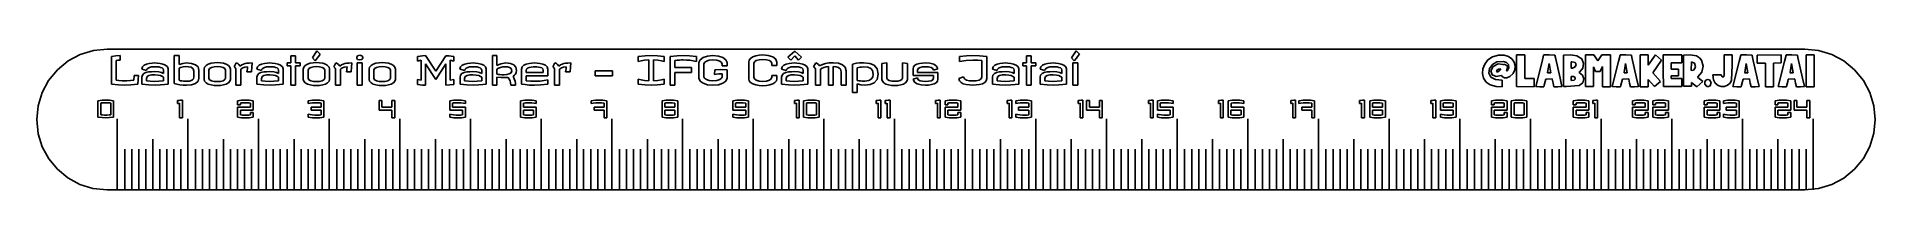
# Model space of a CAD drawing. Header units: millimetres. Extents: x 0 to 260, y 0 to 20.
import ezdxf

# ---------------------------------------------------------------- set-up
doc = ezdxf.new("R2010")
doc.units = ezdxf.units.MM
doc.layers.add('Layer 1', color=7, linetype='CONTINUOUS')

msp = doc.modelspace()

# ---------------------------------------------------------------- linework, layer by layer
at = {"layer": 'Layer 1'}
for p, q in [((2.963174, 17.037106), (4.478864, 18.279876)), ((4.478864, 18.279876), (6.191703, 19.194341)), ((6.191703, 19.194341), (8.049488, 19.758877)), ((8.049488, 19.758877), (10.000013, 19.951861)), ((10.000013, 19.951861), (250.000025, 19.951861)), ((10.000013, 19.951861), (10.000013, 19.951861)), ((10.611457, 18.898896), (11.232144, 18.984169)), ((10.611457, 15.00943), (10.611457, 18.898896)), ((11.232144, 18.984169), (11.820449, 19.030934)), ((11.528999, 18.37351), (11.275327, 18.343248)), ((11.275327, 18.343248), (11.275327, 15.559556)), ((11.820453, 18.403773), (11.528999, 18.37351)), ((11.820449, 19.030934), (11.820453, 18.403773)), ((19.489992, 15.070026), (19.489992, 19.042013)), ((19.489992, 19.042013), (20.197036, 19.042013)), ((20.197036, 19.042013), (20.197036, 17.793203)), ((35.973295, 18.029681), (35.973295, 18.986918)), ((35.973295, 18.986918), (36.615572, 18.986918)), ((36.615572, 18.986918), (36.615572, 18.029681)), ((39.033555, 18.700847), (39.65964, 19.713098)), ((39.411365, 18.315751), (39.033555, 18.700847)), ((39.697421, 18.648583), (39.411365, 18.315751)), ((39.65964, 19.713098), (40.1346, 19.223477)), ((39.926805, 18.940157), (39.697421, 18.648583)), ((40.1346, 19.223477), (39.926805, 18.940157)), ((45.283607, 18.799867), (45.399648, 19.01167)), ((45.283607, 18.662334), (45.283607, 18.799867)), ((45.399648, 18.472536), (45.283607, 18.662334)), ((45.399648, 19.01167), (45.709992, 19.080441)), ((45.709992, 18.414774), (45.399648, 18.472536)), ((45.709992, 19.080441), (46.025733, 19.01167)), ((45.709992, 19.080441), (45.709992, 19.080441)), ((46.025733, 18.472536), (45.709992, 18.414774)), ((46.025733, 19.01167), (46.141774, 18.799867)), ((46.141774, 18.662334), (46.025733, 18.472536)), ((46.141774, 18.799867), (46.141774, 18.662334)), ((53.892273, 18.898894), (54.226905, 18.948411)), ((53.892273, 18.266237), (53.892273, 18.898894)), ((54.394221, 18.381766), (53.892273, 18.266237)), ((54.226905, 18.948411), (54.585825, 18.989671)), ((54.394221, 15.537559), (54.394221, 18.381766)), ((54.585825, 18.989671), (55.020306, 19.025428)), ((55.020306, 19.025428), (56.450586, 16.819381)), ((56.450586, 16.819381), (57.859278, 19.019926)), ((57.859278, 19.019926), (58.293759, 18.984169)), ((58.293759, 18.984169), (58.652677, 18.942909)), ((58.987309, 18.260735), (58.485362, 18.376264)), ((58.485362, 18.376264), (58.485362, 15.537559)), ((58.652677, 18.942909), (58.987309, 18.893392)), ((58.987309, 18.893392), (58.987309, 18.260735)), ((64.460157, 14.855386), (64.460157, 19.041927)), ((64.460157, 19.041927), (65.107831, 19.041927)), ((65.107831, 19.041927), (65.107831, 17.622574)), ((85.066984, 18.893389), (86.04119, 19.011669)), ((85.066984, 18.194716), (85.066984, 18.893389)), ((85.479872, 18.293739), (85.066984, 18.194716)), ((85.96023, 18.368004), (85.479872, 18.293739)), ((86.594418, 18.414769), (85.96023, 18.368004)), ((86.04119, 19.011669), (86.912856, 19.041932)), ((86.594418, 15.482539), (86.594418, 18.414769)), ((86.912856, 19.041932), (87.795313, 19.011669)), ((86.912856, 19.041932), (86.912856, 19.041932)), ((87.870873, 18.368004), (87.236685, 18.414769)), ((87.236685, 18.414769), (87.236685, 15.482539)), ((87.795313, 19.011669), (88.764119, 18.893389)), ((88.351231, 18.293739), (87.870873, 18.368004)), ((88.764119, 18.194716), (88.351231, 18.293739)), ((88.764119, 18.893389), (88.764119, 18.194716)), ((89.600706, 18.893376), (90.569512, 19.011656)), ((89.600706, 14.855376), (89.600706, 18.893376)), ((90.599202, 18.378999), (90.264573, 18.337739)), ((90.264573, 18.337739), (90.264573, 17.33649)), ((90.569512, 19.011656), (91.446578, 19.041919)), ((90.91494, 18.403758), (90.599202, 18.378999)), ((91.200999, 18.414766), (90.91494, 18.403758)), ((91.446578, 18.42027), (91.200999, 18.414766)), ((91.446578, 19.041932), (92.323635, 19.011669)), ((91.446578, 19.041919), (91.446578, 19.041932)), ((91.908046, 18.40652), (91.446578, 18.42027)), ((92.372205, 18.370763), (91.908046, 18.40652)), ((92.323635, 19.011669), (93.297841, 18.893389)), ((92.839073, 18.301993), (92.372205, 18.370763)), ((93.297841, 18.194716), (92.839073, 18.301993)), ((93.297841, 18.893389), (93.297841, 18.194716)), ((93.654109, 18.04619), (93.813329, 18.450539)), ((93.813329, 18.450539), (94.242407, 18.766868)), ((94.242407, 18.766868), (94.876585, 18.973169)), ((94.709195, 18.257992), (94.447426, 18.068195)), ((95.116684, 18.384524), (94.709195, 18.257992)), ((94.876585, 18.973169), (95.645701, 19.047434)), ((95.645621, 18.431288), (95.116684, 18.384524)), ((96.185349, 18.381772), (95.645621, 18.431288)), ((95.645701, 19.047434), (95.645661, 19.047433)), ((95.645661, 19.047433), (96.414778, 18.973168)), ((96.590148, 18.252489), (96.185349, 18.381772)), ((96.414778, 18.973168), (97.046256, 18.766867)), ((96.846517, 18.062692), (96.590148, 18.252489)), ((97.046256, 18.766867), (97.478044, 18.450538)), ((97.478044, 18.450538), (97.637263, 18.046189)), ((100.692041, 18.123204), (100.764941, 18.401023)), ((100.764941, 18.401023), (100.96734, 18.643082)), ((100.96734, 18.643082), (101.280379, 18.841132)), ((101.280379, 18.841132), (101.685177, 18.989668)), ((101.755347, 18.33226), (101.490878, 18.142463)), ((101.685177, 18.989668), (102.162835, 19.085939)), ((102.162835, 18.456041), (101.755347, 18.33226)), ((102.162835, 19.085939), (102.689073, 19.118943)), ((102.689073, 18.502806), (102.162835, 18.456041)), ((102.689073, 19.118943), (102.689113, 19.118951)), ((103.226101, 18.453289), (102.689073, 18.502806)), ((102.689113, 19.118951), (103.46093, 19.044686)), ((103.628199, 18.324007), (103.226101, 18.453289)), ((103.46093, 19.044686), (104.095108, 18.841136)), ((103.884568, 18.13421), (103.628199, 18.324007)), ((104.095108, 18.841136), (104.526886, 18.524807)), ((104.526886, 18.524807), (104.686105, 18.123208)), ((106.218939, 18.821877), (107.195845, 19.658085)), ((106.639927, 18.392771), (106.218939, 18.821877)), ((107.195845, 19.003422), (106.639927, 18.392771)), ((107.195845, 19.658085), (108.172751, 18.816375)), ((107.751763, 18.392771), (107.195845, 19.003422)), ((108.172751, 18.816375), (107.751763, 18.392771)), ((130.506632, 18.909913), (131.486238, 19.014439)), ((130.506632, 18.216741), (130.506632, 18.909913)), ((131.445758, 18.362528), (130.506632, 18.216741)), ((132.363295, 18.409292), (131.445758, 18.362528)), ((131.486238, 19.014439), (132.374095, 19.041949)), ((132.455094, 18.409292), (132.363295, 18.409292)), ((132.374095, 19.041949), (132.374175, 19.041932)), ((132.374175, 19.041932), (133.313301, 19.008927)), ((133.083872, 18.384534), (132.455094, 18.409292)), ((133.664079, 18.321267), (133.083872, 18.384534)), ((133.313301, 19.008927), (134.365767, 18.887897)), ((133.664079, 16.016195), (133.664079, 18.321267)), ((134.365767, 18.887897), (134.365767, 15.818137)), ((139.962754, 18.029681), (139.962754, 18.986918)), ((139.962754, 18.986918), (140.605032, 18.986918)), ((140.605032, 18.986918), (140.605032, 18.029681)), ((146.347729, 18.700847), (146.968416, 19.713098)), ((146.725537, 18.315751), (146.347729, 18.700847)), ((147.011596, 18.648583), (146.725537, 18.315751)), ((146.968416, 19.713098), (147.448774, 19.223477)), ((147.240985, 18.940157), (147.011596, 18.648583)), ((147.448774, 19.223477), (147.240985, 18.940157)), ((204.746177, 17.838843), (205.203224, 18.415916)), ((205.203224, 18.415916), (205.85616, 18.856349)), ((205.85616, 18.856349), (206.701125, 19.103585)), ((207.420713, 18.203028), (206.442536, 18.146548)), ((206.701125, 19.103585), (207.482293, 19.106208)), ((207.823508, 18.051237), (207.420713, 18.203028)), ((207.482293, 19.106208), (208.115767, 18.907473)), ((208.115767, 18.907473), (208.592385, 18.554004)), ((208.592385, 18.554004), (208.902983, 18.092429)), ((209.259311, 14.660457), (209.259311, 19.131825)), ((209.259311, 19.131825), (210.438353, 19.128716)), ((210.438353, 19.128716), (210.407571, 15.799509)), ((211.959102, 14.673007), (212.848771, 18.209312)), ((212.848771, 18.209312), (213.076579, 19.091034)), ((213.076579, 19.091034), (213.09197, 19.131829)), ((213.09197, 19.131829), (213.870817, 19.131829)), ((213.870817, 19.131829), (214.665055, 19.109866)), ((214.665055, 19.109866), (214.748174, 18.783535)), ((214.748174, 18.783535), (215.400801, 15.830864)), ((215.899511, 19.087841), (216.850748, 19.131769)), ((215.899511, 16.869415), (215.899511, 19.087841)), ((216.850748, 19.131769), (217.783515, 19.006258)), ((217.783515, 19.006258), (218.455095, 18.572065)), ((218.455095, 18.572065), (218.716281, 17.94019)), ((218.987182, 14.660457), (218.987182, 19.131825)), ((218.987182, 19.131825), (220.153917, 19.131825)), ((220.153917, 19.131825), (220.748052, 18.312859)), ((220.748052, 18.312859), (221.308333, 19.128688)), ((221.308333, 19.128688), (222.530469, 19.131798)), ((222.530469, 19.131798), (222.530469, 14.641604)), ((222.776746, 14.673007), (223.666415, 18.209312)), ((223.666415, 18.209312), (223.894223, 19.091034)), ((223.894223, 19.091034), (223.909614, 19.131829)), ((223.909614, 19.131829), (224.688461, 19.131829)), ((224.688461, 19.131829), (225.482699, 19.109866)), ((225.482699, 19.109866), (225.565818, 18.783535)), ((225.565818, 18.783535), (226.218445, 15.830864)), ((226.717141, 14.641631), (226.717155, 19.12555)), ((226.717155, 19.12555), (227.837703, 19.12555)), ((227.837703, 19.12555), (227.846924, 17.666472)), ((227.846924, 17.666472), (228.878205, 19.131825)), ((229.734007, 18.394442), (228.505715, 16.615308)), ((228.878205, 19.131825), (229.734007, 18.394442)), ((229.980284, 16.89771), (229.980284, 19.131825)), ((229.980284, 19.131825), (232.612354, 19.131825)), ((232.612354, 19.131825), (232.612354, 18.027319)), ((232.858698, 19.100447), (233.788772, 19.130648)), ((232.858698, 16.9134), (232.858698, 19.100447)), ((233.788772, 19.130648), (234.693445, 18.984349)), ((234.693445, 18.984349), (235.107731, 18.741402)), ((235.107731, 18.741402), (235.398746, 18.398659)), ((235.398746, 18.398659), (235.635065, 17.541744)), ((238.596861, 17.741807), (238.602964, 19.131853)), ((238.602964, 19.131853), (239.723519, 19.131853)), ((239.723519, 19.131853), (239.723519, 17.663362)), ((239.834388, 14.673007), (240.724058, 18.209312)), ((240.724058, 18.209312), (240.951865, 19.091034)), ((240.951865, 19.091034), (240.967256, 19.131829)), ((240.967256, 19.131829), (241.746104, 19.131829)), ((241.746104, 19.131829), (242.540342, 19.109866)), ((242.540342, 19.109866), (242.62346, 18.783535)), ((242.62346, 18.783535), (243.276087, 15.830864)), ((243.260696, 19.10986), (246.643903, 19.131823)), ((243.260696, 17.983389), (243.260696, 19.10986)), ((246.240624, 14.673007), (247.130293, 18.209312)), ((246.643903, 19.131823), (246.643903, 18.005351)), ((247.130293, 18.209312), (247.358101, 19.091034)), ((247.358101, 19.091034), (247.373492, 19.131829)), ((247.373492, 19.131829), (248.152339, 19.131829)), ((248.152339, 19.131829), (248.946577, 19.109866)), ((248.946577, 19.109866), (249.029696, 18.783535)), ((249.029696, 18.783535), (249.682323, 15.830864)), ((250.000025, 19.951861), (251.95055, 19.758877)), ((250.181033, 19.131825), (251.30466, 19.131825)), ((250.181033, 14.641631), (250.181033, 19.131825)), ((251.30466, 19.131825), (251.30466, 14.641631)), ((251.95055, 19.758877), (253.808335, 19.194341)), ((253.808335, 19.194341), (255.521174, 18.279876)), ((255.521174, 18.279876), (257.036864, 17.037106)), ((1.720404, 15.521416), (2.963174, 17.037106)), ((13.747282, 15.581572), (13.828242, 16.241737)), ((13.828242, 16.241737), (14.443532, 16.241737)), ((14.397652, 15.639335), (14.313993, 15.00943)), ((14.443532, 16.241737), (14.397652, 15.639335)), ((14.896903, 17.121954), (14.985963, 17.441033)), ((15.566167, 16.945911), (14.896903, 17.121954)), ((14.902299, 16.00512), (14.975159, 16.282939)), ((14.902299, 15.014873), (14.902299, 16.00512)), ((14.975159, 16.282939), (15.180256, 16.48924)), ((14.985963, 17.441033), (15.220744, 17.674841)), ((15.180256, 16.48924), (15.485202, 16.629525)), ((15.220744, 17.674841), (15.560774, 17.831631)), ((15.485202, 16.629525), (15.863013, 16.71755)), ((15.649824, 16.093199), (15.555375, 15.818137)), ((15.555375, 15.818137), (15.555375, 15.466047)), ((15.560774, 17.831631), (15.957474, 17.927902)), ((15.622837, 17.138458), (15.566167, 16.945911)), ((15.779358, 17.278743), (15.622837, 17.138458)), ((15.906195, 16.236234), (15.649824, 16.093199)), ((16.000646, 17.36952), (15.779358, 17.278743)), ((15.863013, 16.71755), (16.284001, 16.761563)), ((16.281307, 16.291245), (15.906195, 16.236234)), ((15.957474, 17.927902), (16.370366, 17.977418)), ((16.262414, 17.42453), (16.000646, 17.36952)), ((16.537676, 17.449288), (16.262414, 17.42453)), ((16.737377, 16.302253), (16.281307, 16.291245)), ((16.284001, 16.761563), (16.72118, 16.775313)), ((16.370366, 17.977418), (16.753573, 17.991168)), ((16.796745, 17.457545), (16.537676, 17.449288)), ((16.72118, 16.775313), (17.285197, 16.7313)), ((17.206941, 16.27199), (16.737377, 16.302253)), ((16.753569, 17.99117), (17.080105, 17.97742)), ((16.753573, 17.991168), (16.753569, 17.99117)), ((17.045021, 17.45204), (16.796745, 17.457545)), ((17.309487, 17.427282), (17.045021, 17.45204)), ((17.080105, 17.97742), (17.479504, 17.927904)), ((17.555066, 16.197726), (17.206941, 16.27199)), ((17.285197, 16.7313), (17.673801, 16.640523)), ((17.557762, 17.372272), (17.309487, 17.427282)), ((17.479504, 17.927904), (17.889697, 17.834385)), ((17.800642, 16.095951), (17.555066, 16.197726)), ((17.768256, 17.281495), (17.557762, 17.372272)), ((17.673801, 16.640523), (17.967953, 16.50574)), ((17.913983, 17.143961), (17.768256, 17.281495)), ((17.967958, 15.977671), (17.800642, 16.095951)), ((17.889697, 17.834385), (18.256712, 17.680347)), ((17.967953, 16.951413), (17.913983, 17.143961)), ((17.967953, 16.50574), (17.967953, 16.951413)), ((17.967961, 15.482559), (17.967958, 15.977671)), ((18.256712, 17.680347), (18.521179, 17.454791)), ((18.521179, 17.454791), (18.621029, 17.143964)), ((18.621029, 17.143964), (18.621029, 15.014934)), ((20.197036, 17.793203), (20.698984, 17.936238)), ((20.353558, 17.342002), (20.197036, 17.270489)), ((20.197036, 17.270489), (20.197036, 15.537559)), ((20.534367, 17.410773), (20.353558, 17.342002)), ((20.750258, 17.46029), (20.534367, 17.410773)), ((20.698984, 17.936238), (21.200931, 17.991249)), ((21.006629, 17.479544), (20.750258, 17.46029)), ((21.006632, 17.479817), (21.006629, 17.479544)), ((21.48699, 17.460563), (21.006632, 17.479817)), ((21.200931, 17.991249), (21.200931, 17.99117)), ((21.200931, 17.99117), (21.943057, 17.930656)), ((21.88369, 17.37529), (21.48699, 17.460563)), ((21.880988, 15.49108), (22.07799, 15.598349)), ((22.153554, 17.179992), (21.88369, 17.37529)), ((21.943057, 17.930656), (22.496279, 17.749111)), ((22.07799, 15.598349), (22.207524, 15.771647)), ((22.253404, 16.836156), (22.153554, 17.179992)), ((22.207524, 15.771647), (22.253404, 16.027456)), ((22.253404, 16.027456), (22.253404, 16.836156)), ((22.496279, 17.749111), (22.841706, 17.435533)), ((22.841706, 17.435533), (22.960445, 16.984421)), ((22.960445, 15.862142), (22.841706, 15.411026)), ((22.960445, 16.984421), (22.960445, 15.862142)), ((23.694478, 17.099943), (23.770038, 17.402519)), ((23.694478, 15.675091), (23.694478, 17.099943)), ((23.770038, 15.400018), (23.694478, 15.675091)), ((23.770038, 17.402519), (23.977833, 17.644578)), ((23.977833, 17.644578), (24.290876, 17.823373)), ((24.290876, 17.823373), (24.67948, 17.947154)), ((24.482479, 17.215482), (24.37993, 16.995428)), ((24.37993, 16.995428), (24.37993, 15.85114)), ((24.37993, 15.85114), (24.482479, 15.631089)), ((24.755042, 17.375022), (24.482479, 17.215482)), ((24.482479, 15.631089), (24.755042, 15.477045)), ((24.67948, 17.947154), (25.111263, 18.018677)), ((25.132851, 17.468541), (24.755042, 17.375022)), ((25.111263, 18.018677), (25.561936, 18.040683)), ((25.561936, 17.501545), (25.132851, 17.468541)), ((25.561936, 18.040683), (26.012609, 18.018677)), ((25.561936, 18.040683), (25.561936, 18.040683)), ((25.999116, 17.465789), (25.561936, 17.501545)), ((26.376926, 17.366765), (25.999116, 17.465789)), ((26.012609, 18.018677), (26.44709, 17.947154)), ((26.638693, 17.207227), (26.376926, 17.366765)), ((26.376926, 15.482549), (26.638693, 15.636583)), ((26.44709, 17.947154), (26.835695, 17.823373)), ((26.738543, 16.995423), (26.638693, 17.207227)), ((26.638693, 15.636583), (26.738543, 15.85114)), ((26.738543, 15.85114), (26.738543, 16.995423)), ((26.835695, 17.823373), (27.148737, 17.644578)), ((27.148737, 17.644578), (27.359232, 17.402519)), ((27.359232, 17.402519), (27.434791, 17.099943)), ((27.434791, 15.675091), (27.359232, 15.40277)), ((27.434791, 17.099943), (27.434791, 15.675091)), ((27.969139, 17.452031), (28.255195, 17.991164)), ((28.079784, 17.375015), (27.969139, 17.452031)), ((28.160743, 17.275991), (28.079784, 17.375015)), ((28.212013, 17.127455), (28.160743, 17.275991)), ((28.212013, 14.855396), (28.212013, 17.127455)), ((28.255195, 17.991164), (28.452196, 17.894893)), ((28.452196, 17.894893), (28.627608, 17.76011)), ((28.627608, 17.76011), (28.794924, 17.562061)), ((28.794924, 17.562061), (29.048596, 17.72435)), ((29.018907, 17.198976), (28.902865, 17.110951)), ((28.902865, 17.110951), (28.902865, 14.855396)), ((29.186222, 17.306252), (29.018907, 17.198976)), ((29.048596, 17.72435), (29.272583, 17.83988)), ((29.442593, 17.399771), (29.186222, 17.306252)), ((29.272583, 17.83988), (29.499269, 17.911402)), ((29.836596, 17.446535), (29.442593, 17.399771)), ((29.499269, 17.911402), (29.758339, 17.955415)), ((29.744836, 16.758865), (29.790716, 16.962415)), ((30.397906, 16.758865), (29.744836, 16.758865)), ((29.758339, 17.955415), (30.076779, 17.977421)), ((29.790716, 16.962415), (29.820406, 17.179719)), ((29.820406, 17.179719), (29.836596, 17.446535)), ((30.076779, 17.977421), (30.489671, 17.991171)), ((30.470766, 17.394273), (30.397906, 16.758865)), ((30.489656, 17.99117), (30.470766, 17.394273)), ((30.489671, 17.991171), (30.489656, 17.99117)), ((31.15892, 17.121954), (31.24798, 17.441033)), ((31.828184, 16.945911), (31.15892, 17.121954)), ((31.164316, 16.00512), (31.237176, 16.282939)), ((31.164316, 15.014873), (31.164316, 16.00512)), ((31.237176, 16.282939), (31.442273, 16.48924)), ((31.24798, 17.441033), (31.482762, 17.674841)), ((31.442273, 16.48924), (31.74722, 16.629525)), ((31.482762, 17.674841), (31.822791, 17.831631)), ((31.74722, 16.629525), (32.12503, 16.71755)), ((31.911839, 16.093199), (31.81739, 15.818137)), ((31.81739, 15.818137), (31.81739, 15.466047)), ((31.822791, 17.831631), (32.219491, 17.927902)), ((31.884853, 17.138458), (31.828184, 16.945911)), ((32.041375, 17.278743), (31.884853, 17.138458)), ((32.16821, 16.236234), (31.911839, 16.093199)), ((32.262663, 17.36952), (32.041375, 17.278743)), ((32.12503, 16.71755), (32.546018, 16.761563)), ((32.543322, 16.291245), (32.16821, 16.236234)), ((32.219491, 17.927902), (32.632383, 17.977418)), ((32.524431, 17.42453), (32.262663, 17.36952)), ((32.799693, 17.449288), (32.524431, 17.42453)), ((32.999392, 16.302253), (32.543322, 16.291245)), ((32.546018, 16.761563), (32.983197, 16.775313)), ((32.632383, 17.977418), (33.01559, 17.991168)), ((33.058763, 17.457545), (32.799693, 17.449288)), ((32.983197, 16.775313), (33.547214, 16.7313)), ((33.468956, 16.27199), (32.999392, 16.302253)), ((33.015584, 17.99117), (33.34212, 17.97742)), ((33.01559, 17.991168), (33.015584, 17.99117)), ((33.307038, 17.45204), (33.058763, 17.457545)), ((33.571505, 17.427282), (33.307038, 17.45204)), ((33.34212, 17.97742), (33.741519, 17.927904)), ((33.817081, 16.197726), (33.468956, 16.27199)), ((33.547214, 16.7313), (33.935818, 16.640523)), ((33.81978, 17.372272), (33.571505, 17.427282)), ((33.741519, 17.927904), (34.151712, 17.834385)), ((34.062657, 16.095951), (33.817081, 16.197726)), ((34.030274, 17.281495), (33.81978, 17.372272)), ((33.935818, 16.640523), (34.22997, 16.50574)), ((34.176, 17.143961), (34.030274, 17.281495)), ((34.229973, 15.977671), (34.062657, 16.095951)), ((34.151712, 17.834385), (34.518728, 17.680347)), ((34.22997, 16.951413), (34.176, 17.143961)), ((34.22997, 16.50574), (34.22997, 16.951413)), ((34.229975, 15.482559), (34.229973, 15.977671)), ((34.518728, 17.680347), (34.783195, 17.454791)), ((34.783195, 17.454791), (34.883044, 17.143964)), ((34.883044, 17.143964), (34.883044, 15.014934)), ((35.46595, 17.567566), (35.46595, 18.029681)), ((35.46595, 18.029681), (35.973295, 18.029681)), ((35.973295, 17.567566), (35.46595, 17.567566)), ((35.973295, 14.855396), (35.973295, 17.567566)), ((36.615572, 18.029681), (37.301027, 18.029681)), ((37.301027, 17.567566), (36.615572, 17.567566)), ((36.615572, 17.567566), (36.615572, 14.855396)), ((37.301027, 18.029681), (37.301027, 17.567566)), ((37.71662, 17.099943), (37.79218, 17.402519)), ((37.71662, 15.675091), (37.71662, 17.099943)), ((37.79218, 15.400018), (37.71662, 15.675091)), ((37.79218, 17.402519), (37.999975, 17.644578)), ((37.999975, 17.644578), (38.310319, 17.823373)), ((38.310319, 17.823373), (38.696225, 17.947154)), ((38.504621, 17.215482), (38.402073, 16.995428)), ((38.402073, 16.995428), (38.402073, 15.85114)), ((38.402073, 15.85114), (38.504621, 15.631089)), ((38.774486, 17.375022), (38.504621, 17.215482)), ((38.504621, 15.631089), (38.774486, 15.477045)), ((38.696225, 17.947154), (39.128008, 18.018677)), ((39.152295, 17.468541), (38.774486, 17.375022)), ((39.128008, 18.018677), (39.578681, 18.040683)), ((39.578681, 17.501545), (39.152295, 17.468541)), ((39.578681, 18.040683), (40.032053, 18.018677)), ((39.578681, 18.040683), (39.578681, 18.040683)), ((40.018559, 17.465789), (39.578681, 17.501545)), ((40.396369, 17.366765), (40.018559, 17.465789)), ((40.032053, 18.018677), (40.466534, 17.947154)), ((40.660836, 17.207227), (40.396369, 17.366765)), ((40.396369, 15.482549), (40.660836, 15.636583)), ((40.466534, 17.947154), (40.855139, 17.823373)), ((40.760686, 16.995423), (40.660836, 17.207227)), ((40.660836, 15.636583), (40.760686, 15.85114)), ((40.760686, 15.85114), (40.760686, 16.995423)), ((40.855139, 17.823373), (41.16818, 17.644578)), ((41.16818, 17.644578), (41.375977, 17.402519)), ((41.375977, 17.402519), (41.451536, 17.099943)), ((41.451536, 15.675091), (41.375977, 15.40277)), ((41.451536, 17.099943), (41.451536, 15.675091)), ((42.05064, 17.452031), (42.336696, 17.991164)), ((42.161284, 17.375015), (42.05064, 17.452031)), ((42.242244, 17.275991), (42.161284, 17.375015)), ((42.293524, 17.127455), (42.242244, 17.275991)), ((42.293524, 14.855396), (42.293524, 17.127455)), ((42.336696, 17.991164), (42.533697, 17.894893)), ((42.533697, 17.894893), (42.709108, 17.76011)), ((42.709108, 17.76011), (42.876425, 17.562061)), ((42.876425, 17.562061), (43.130096, 17.72435)), ((43.100418, 17.198976), (42.984376, 17.110951)), ((42.984376, 17.110951), (42.984376, 14.855396)), ((43.267733, 17.306252), (43.100418, 17.198976)), ((43.130096, 17.72435), (43.354084, 17.83988)), ((43.524104, 17.399771), (43.267733, 17.306252)), ((43.354084, 17.83988), (43.58077, 17.911402)), ((43.918105, 17.446535), (43.524104, 17.399771)), ((43.58077, 17.911402), (43.83984, 17.955415)), ((43.826346, 16.758865), (43.872226, 16.962415)), ((44.479417, 16.758865), (43.826346, 16.758865)), ((43.83984, 17.955415), (44.158279, 17.977421)), ((43.872226, 16.962415), (43.901915, 17.179719)), ((43.901915, 17.179719), (43.918105, 17.446535)), ((44.158279, 17.977421), (44.571171, 17.991171)), ((44.552277, 17.394273), (44.479417, 16.758865)), ((44.571167, 17.99117), (44.552277, 17.394273)), ((44.571171, 17.991171), (44.571167, 17.99117)), ((45.364566, 14.855396), (45.364566, 17.99117)), ((45.364566, 17.99117), (46.050021, 17.99117)), ((46.050021, 17.99117), (46.050021, 14.855396)), ((47.016137, 17.099943), (47.091697, 17.402519)), ((47.016137, 15.675091), (47.016137, 17.099943)), ((47.091697, 15.400018), (47.016137, 15.675091)), ((47.091697, 17.402519), (47.299493, 17.644578)), ((47.299493, 17.644578), (47.612535, 17.823373)), ((47.612535, 17.823373), (48.001139, 17.947154)), ((47.804139, 17.215482), (47.70159, 16.995428)), ((47.70159, 16.995428), (47.70159, 15.85114)), ((47.70159, 15.85114), (47.804139, 15.631089)), ((48.076702, 17.375022), (47.804139, 17.215482)), ((47.804139, 15.631089), (48.076702, 15.477045)), ((48.001139, 17.947154), (48.432922, 18.018677)), ((48.454511, 17.468541), (48.076702, 17.375022)), ((48.432922, 18.018677), (48.883595, 18.040683)), ((48.883595, 17.501545), (48.454511, 17.468541)), ((48.883595, 18.040683), (49.334269, 18.018677)), ((48.883595, 18.040683), (48.883595, 18.040683)), ((49.320775, 17.465789), (48.883595, 17.501545)), ((49.698585, 17.366765), (49.320775, 17.465789)), ((49.334269, 18.018677), (49.76875, 17.947154)), ((49.960353, 17.207227), (49.698585, 17.366765)), ((49.698585, 15.482549), (49.960353, 15.636583)), ((49.76875, 17.947154), (50.157354, 17.823373)), ((50.060203, 16.995423), (49.960353, 17.207227)), ((49.960353, 15.636583), (50.060203, 15.85114)), ((50.060203, 15.85114), (50.060203, 16.995423)), ((50.157354, 17.823373), (50.470396, 17.644578)), ((50.470396, 17.644578), (50.68089, 17.402519)), ((50.68089, 17.402519), (50.75645, 17.099943)), ((50.75645, 15.675091), (50.68089, 15.40277)), ((50.75645, 17.099943), (50.75645, 15.675091)), ((53.892273, 14.970921), (53.892273, 15.653095)), ((53.892273, 15.653095), (54.394221, 15.537559)), ((56.450586, 15.636521), (55.020306, 17.870078)), ((55.020306, 17.870078), (55.020306, 14.844327)), ((57.859278, 17.864576), (56.450586, 15.636521)), ((57.859278, 14.844327), (57.859278, 17.864576)), ((58.485362, 15.537559), (58.987309, 15.653095)), ((58.987309, 15.653095), (58.987309, 14.970921)), ((59.877865, 17.121954), (59.966924, 17.441033)), ((60.547128, 16.945911), (59.877865, 17.121954)), ((59.88326, 16.00512), (59.95612, 16.282939)), ((59.88326, 15.014873), (59.88326, 16.00512)), ((59.95612, 16.282939), (60.161217, 16.48924)), ((59.966924, 17.441033), (60.201706, 17.674841)), ((60.161217, 16.48924), (60.466164, 16.629525)), ((60.201706, 17.674841), (60.541735, 17.831631)), ((60.466164, 16.629525), (60.843974, 16.71755)), ((60.630783, 16.093199), (60.536334, 15.818137)), ((60.536334, 15.818137), (60.536334, 15.466047)), ((60.541735, 17.831631), (60.938435, 17.927902)), ((60.603798, 17.138458), (60.547128, 16.945911)), ((60.760319, 17.278743), (60.603798, 17.138458)), ((60.887154, 16.236234), (60.630783, 16.093199)), ((60.981607, 17.36952), (60.760319, 17.278743)), ((60.843974, 16.71755), (61.264962, 16.761563)), ((61.262266, 16.291245), (60.887154, 16.236234)), ((60.938435, 17.927902), (61.351328, 17.977418)), ((61.243375, 17.42453), (60.981607, 17.36952)), ((61.518637, 17.449288), (61.243375, 17.42453)), ((61.718336, 16.302253), (61.262266, 16.291245)), ((61.264962, 16.761563), (61.702141, 16.775313)), ((61.351328, 17.977418), (61.734534, 17.991168)), ((61.777707, 17.457545), (61.518637, 17.449288)), ((61.702141, 16.775313), (62.266158, 16.7313)), ((62.1879, 16.27199), (61.718336, 16.302253)), ((61.734528, 17.99117), (62.061064, 17.97742)), ((61.734534, 17.991168), (61.734528, 17.99117)), ((62.025982, 17.45204), (61.777707, 17.457545)), ((62.290449, 17.427282), (62.025982, 17.45204)), ((62.061064, 17.97742), (62.460463, 17.927904)), ((62.536025, 16.197726), (62.1879, 16.27199)), ((62.266158, 16.7313), (62.654762, 16.640523)), ((62.538724, 17.372272), (62.290449, 17.427282)), ((62.460463, 17.927904), (62.870657, 17.834385)), ((62.781601, 16.095951), (62.536025, 16.197726)), ((62.749218, 17.281495), (62.538724, 17.372272)), ((62.654762, 16.640523), (62.948914, 16.50574)), ((62.894944, 17.143961), (62.749218, 17.281495)), ((62.948917, 15.977671), (62.781601, 16.095951)), ((62.870657, 17.834385), (63.237672, 17.680347)), ((62.948914, 16.951413), (62.894944, 17.143961)), ((62.948914, 16.50574), (62.948914, 16.951413)), ((62.948919, 15.482559), (62.948917, 15.977671)), ((63.237672, 17.680347), (63.502139, 17.454791)), ((63.502139, 17.454791), (63.601989, 17.143964)), ((63.601989, 17.143964), (63.601989, 15.014934)), ((65.107831, 17.622574), (65.666449, 17.892141)), ((65.650257, 15.941907), (65.107831, 15.983167)), ((65.107831, 15.983167), (65.107831, 14.855386)), ((65.339917, 17.234732), (65.107834, 17.099949)), ((65.107834, 17.099949), (65.107834, 16.390273)), ((65.107834, 16.390273), (65.272451, 16.376523)), ((65.272451, 16.376523), (65.509932, 16.354516)), ((65.620576, 17.34751), (65.339917, 17.234732)), ((65.509932, 16.354516), (65.795988, 16.33251)), ((65.947111, 17.424527), (65.620576, 17.34751)), ((66.235863, 15.922653), (65.650257, 15.941907)), ((65.666449, 17.892141), (66.338412, 17.991164)), ((65.795988, 16.33251), (66.106332, 16.324254)), ((66.322223, 17.452037), (65.947111, 17.424527)), ((66.106332, 16.324254), (66.503032, 16.34626)), ((66.476042, 15.925405), (66.235863, 15.922653)), ((66.610973, 17.438287), (66.322218, 17.452037)), ((66.322218, 17.452037), (66.322223, 17.452037)), ((66.338412, 17.991164), (66.338413, 17.99117)), ((66.338413, 17.99117), (67.029265, 17.922399)), ((66.710824, 15.944659), (66.476042, 15.925405)), ((66.503032, 16.34626), (66.851157, 16.434285)), ((66.894329, 17.372269), (66.610973, 17.438287)), ((66.843058, 15.710857), (66.710824, 15.944659)), ((66.953702, 15.455039), (66.843058, 15.710857)), ((66.851157, 16.434285), (67.096733, 16.607578)), ((67.107523, 17.204477), (66.894329, 17.372269)), ((67.029265, 17.922399), (67.509623, 17.72435)), ((67.096733, 16.607578), (67.191182, 16.890898)), ((67.191182, 16.890898), (67.107523, 17.204477)), ((67.585182, 16.247234), (67.380085, 16.115202)), ((67.380085, 16.115202), (67.547401, 15.760364)), ((67.509623, 17.72435), (67.790282, 17.394269)), ((67.547401, 15.760364), (67.660744, 15.411026)), ((67.744402, 16.423278), (67.585182, 16.247234)), ((67.844252, 16.651585), (67.744402, 16.423278)), ((67.790282, 17.394269), (67.882031, 16.940406)), ((67.882031, 16.940406), (67.844252, 16.651585)), ((68.567489, 17.122037), (68.656548, 17.441117)), ((68.567489, 15.009511), (68.567489, 17.122037)), ((68.656548, 17.441117), (68.894028, 17.674924)), ((68.894028, 17.674924), (69.234057, 17.831714)), ((69.225961, 16.945909), (69.225958, 16.632333)), ((69.225958, 16.632333), (71.649337, 16.632333)), ((72.318601, 16.192226), (69.225958, 16.192226)), ((69.225958, 16.192226), (69.225958, 15.488053)), ((69.285331, 17.138456), (69.225961, 16.945909)), ((69.234057, 17.831714), (69.636155, 17.927985)), ((69.44455, 17.27599), (69.285331, 17.138456)), ((69.673935, 17.366768), (69.44455, 17.27599)), ((69.636155, 17.927985), (70.049048, 17.977502)), ((69.943799, 17.421778), (69.673935, 17.366768)), ((70.221759, 17.446536), (69.943799, 17.421778)), ((70.049048, 17.977502), (70.434953, 17.991252)), ((70.483528, 17.45204), (70.221759, 17.446536)), ((70.434953, 17.991252), (70.434949, 17.99117)), ((70.434949, 17.99117), (70.766882, 17.97742)), ((70.729104, 17.446536), (70.483528, 17.45204)), ((70.990872, 17.421778), (70.729104, 17.446536)), ((70.766882, 17.97742), (71.168979, 17.927904)), ((71.239147, 17.36952), (70.990872, 17.421778)), ((71.168979, 17.927904), (71.584571, 17.831633)), ((71.449641, 17.281495), (71.239147, 17.36952)), ((71.595368, 17.143961), (71.449641, 17.281495)), ((71.584571, 17.831633), (71.951585, 17.674843)), ((71.649337, 16.951413), (71.595368, 17.143961)), ((71.649337, 16.632333), (71.649337, 16.951413)), ((71.797763, 15.512822), (72.318601, 15.620101)), ((71.951585, 17.674843), (72.216052, 17.441035)), ((72.216052, 17.441035), (72.318601, 17.121956)), ((72.318601, 17.121956), (72.318601, 16.192226)), ((72.318601, 15.620101), (72.318601, 15.00945)), ((73.020251, 17.452031), (73.306307, 17.991164)), ((73.130895, 17.375015), (73.020251, 17.452031)), ((73.211855, 17.275991), (73.130895, 17.375015)), ((73.263135, 17.127455), (73.211855, 17.275991)), ((73.263135, 14.855396), (73.263135, 17.127455)), ((73.306307, 17.991164), (73.503308, 17.894893)), ((73.503308, 17.894893), (73.678719, 17.76011)), ((73.678719, 17.76011), (73.846036, 17.562061)), ((73.846036, 17.562061), (74.099708, 17.72435)), ((74.070029, 17.198976), (73.953987, 17.110951)), ((73.953987, 17.110951), (73.953987, 14.855396)), ((74.237344, 17.306252), (74.070029, 17.198976)), ((74.099708, 17.72435), (74.323695, 17.83988)), ((74.493715, 17.399771), (74.237344, 17.306252)), ((74.323695, 17.83988), (74.550381, 17.911402)), ((74.887717, 17.446535), (74.493715, 17.399771)), ((74.550381, 17.911402), (74.809451, 17.955415)), ((74.795958, 16.758865), (74.841838, 16.962415)), ((75.449029, 16.758865), (74.795958, 16.758865)), ((74.809451, 17.955415), (75.127891, 17.977421)), ((74.841838, 16.962415), (74.871528, 17.179719)), ((74.871528, 17.179719), (74.887717, 17.446535)), ((75.127891, 17.977421), (75.540782, 17.991171)), ((75.521889, 17.394273), (75.449029, 16.758865)), ((75.540779, 17.99117), (75.521889, 17.394273)), ((75.540782, 17.991171), (75.540779, 17.99117)), ((79.005833, 16.186723), (79.005833, 16.868892)), ((79.005833, 16.868892), (81.429213, 16.868892)), ((81.429213, 16.186723), (79.005833, 16.186723)), ((81.429213, 16.868892), (81.429213, 16.186723)), ((85.066984, 15.003926), (85.066984, 15.702601)), ((85.066984, 15.702601), (85.479872, 15.603629)), ((85.479872, 15.603629), (85.96023, 15.529324)), ((87.870873, 15.529324), (88.351231, 15.603629)), ((88.351231, 15.603629), (88.764119, 15.702601)), ((88.764119, 15.702601), (88.764119, 15.003926)), ((90.264573, 17.33649), (92.623184, 17.33649)), ((92.623184, 16.659822), (90.264573, 16.659822)), ((90.264573, 16.659822), (90.264573, 14.855376)), ((92.623184, 17.33649), (92.623184, 16.659822)), ((93.654109, 15.845644), (93.654109, 18.04619)), ((93.813329, 15.441299), (93.654109, 15.845644)), ((94.447426, 18.068195), (94.355627, 17.837138)), ((94.355627, 17.837138), (94.355627, 16.054695)), ((94.355627, 16.054695), (94.447426, 15.823631)), ((94.447426, 15.823631), (94.709195, 15.633841)), ((94.709195, 15.633841), (95.116684, 15.507307)), ((95.856161, 16.368273), (95.92636, 17.033937)), ((96.147609, 16.409533), (95.856161, 16.368273)), ((95.92636, 17.033937), (96.703567, 17.066941)), ((96.484938, 16.437044), (96.147609, 16.409533)), ((96.185349, 15.507307), (96.590148, 15.639335)), ((96.935616, 16.450794), (96.484938, 16.437044)), ((96.590148, 15.639335), (96.846517, 15.829145)), ((96.703567, 17.066941), (97.637303, 17.017435)), ((96.935616, 17.837137), (96.846517, 18.062692)), ((96.846517, 15.829145), (96.935616, 16.054695)), ((96.935616, 17.600578), (96.935616, 17.837137)), ((97.637263, 17.600578), (96.935616, 17.600578)), ((96.935616, 16.054695), (96.935616, 16.450794)), ((97.637303, 15.845644), (97.478084, 15.441299)), ((97.637263, 18.046189), (97.637263, 17.600578)), ((97.637303, 17.017435), (97.637303, 15.845644)), ((100.692041, 15.757612), (100.692041, 18.123204)), ((100.764941, 15.479797), (100.692041, 15.757612)), ((101.490878, 18.142463), (101.399178, 17.908656)), ((101.399178, 17.908656), (101.399178, 15.966673)), ((101.399178, 15.966673), (101.490878, 15.738358)), ((101.490878, 15.738358), (101.755347, 15.55132)), ((103.628199, 15.559566), (103.884568, 15.743862)), ((103.973668, 17.908654), (103.884568, 18.13421)), ((103.884568, 15.743862), (103.973668, 15.966673)), ((103.973668, 17.639088), (103.973668, 17.908654)), ((104.686105, 17.639088), (103.973668, 17.639088)), ((103.973668, 15.966673), (103.973668, 16.241742)), ((103.973668, 16.241742), (104.686105, 16.241742)), ((104.686105, 15.757612), (104.613206, 15.479797)), ((104.686105, 18.123208), (104.686105, 17.639088)), ((104.686105, 16.241742), (104.686105, 15.757612)), ((105.333813, 17.121954), (105.422912, 17.441033)), ((106.00848, 16.945911), (105.333813, 17.121954)), ((105.339233, 16.00512), (105.412132, 16.282939)), ((105.339233, 15.014873), (105.339233, 16.00512)), ((105.412132, 16.282939), (105.617232, 16.48924)), ((105.422912, 17.441033), (105.657691, 17.674841)), ((105.617232, 16.48924), (105.92488, 16.629525)), ((105.657691, 17.674841), (105.99772, 17.831631)), ((105.92488, 16.629525), (106.302689, 16.71755)), ((106.0921, 16.093199), (105.9977, 15.818137)), ((105.9977, 15.818137), (105.9977, 15.466047)), ((105.99772, 17.831631), (106.394418, 17.927902)), ((106.06518, 17.138458), (106.00848, 16.945911)), ((106.218999, 17.278743), (106.06518, 17.138458)), ((106.345779, 16.236234), (106.0921, 16.093199)), ((106.440288, 17.36952), (106.218999, 17.278743)), ((106.302689, 16.71755), (106.723677, 16.761563)), ((106.720887, 16.291245), (106.345779, 16.236234)), ((106.394418, 17.927902), (106.807317, 17.977418)), ((106.702057, 17.42453), (106.440288, 17.36952)), ((106.977316, 17.449288), (106.702057, 17.42453)), ((107.174255, 16.302253), (106.720887, 16.291245)), ((106.723677, 16.761563), (107.158155, 16.775313)), ((106.807317, 17.977418), (107.190525, 17.991168)), ((107.239085, 17.457545), (106.977316, 17.449288)), ((107.158155, 16.775313), (107.724873, 16.7313)), ((107.643823, 16.27199), (107.174255, 16.302253)), ((107.190455, 17.99117), (107.519684, 17.97742)), ((107.190525, 17.991168), (107.190455, 17.99117)), ((107.484664, 17.45204), (107.239085, 17.457545)), ((107.746433, 17.427282), (107.484664, 17.45204)), ((107.519684, 17.97742), (107.919082, 17.927904)), ((107.991942, 16.197726), (107.643823, 16.27199)), ((107.724873, 16.7313), (108.113472, 16.640523)), ((107.994702, 17.372272), (107.746433, 17.427282)), ((107.919082, 17.927904), (108.331981, 17.834385)), ((108.240221, 16.095951), (107.991942, 16.197726)), ((108.205201, 17.281495), (107.994702, 17.372272)), ((108.113472, 16.640523), (108.40493, 16.50574)), ((108.350931, 17.143961), (108.205201, 17.281495)), ((108.40484, 15.977671), (108.240221, 16.095951)), ((108.331981, 17.834385), (108.698989, 17.680347)), ((108.40493, 16.951413), (108.350931, 17.143961)), ((108.40489, 15.482559), (108.40484, 15.977671)), ((108.40493, 16.50574), (108.40493, 16.951413)), ((108.698989, 17.680347), (108.963458, 17.454791)), ((108.963458, 17.454791), (109.063358, 17.143964)), ((109.063358, 17.143964), (109.063358, 15.014934)), ((109.872875, 17.45203), (110.175123, 17.991163)), ((109.986224, 17.375013), (109.872875, 17.45203)), ((110.069924, 17.27599), (109.986224, 17.375013)), ((110.121224, 17.127454), (110.069924, 17.27599)), ((110.121224, 14.855396), (110.121224, 17.127454)), ((110.175123, 17.991163), (110.372123, 17.897644)), ((110.372123, 17.897644), (110.547542, 17.768363)), ((110.547542, 17.768363), (110.709451, 17.573064)), ((110.709451, 17.573064), (111.130439, 17.793118)), ((111.06305, 17.259486), (110.828271, 17.127454)), ((110.828271, 17.127454), (110.828271, 14.855396)), ((111.332909, 17.372265), (111.06305, 17.259486)), ((111.130439, 17.793118), (111.556828, 17.927902)), ((111.635157, 17.449281), (111.332909, 17.372265)), ((111.556828, 17.927902), (112.045286, 17.99392)), ((111.972486, 17.479544), (111.635157, 17.449281)), ((111.972486, 14.855396), (111.972486, 17.479544)), ((112.045286, 17.99392), (112.652473, 18.013175)), ((113.038452, 17.449281), (112.625564, 17.479544)), ((112.625564, 17.479544), (112.625564, 14.855396)), ((112.652473, 18.013175), (112.652493, 18.013177)), ((112.652493, 18.013177), (113.40272, 17.941654)), ((113.40007, 17.336503), (113.038452, 17.449281)), ((113.656439, 17.108197), (113.40007, 17.336503)), ((113.40272, 17.941654), (113.972138, 17.732601)), ((113.753539, 16.736855), (113.656439, 17.108197)), ((113.753539, 14.855386), (113.753539, 16.736855)), ((113.972138, 17.732601), (114.333747, 17.383265)), ((114.333747, 17.383265), (114.460586, 16.901895)), ((114.460586, 16.901895), (114.460586, 14.855386)), ((115.351143, 17.826129), (115.572432, 17.88114)), ((115.351143, 13.810104), (115.351143, 17.826129)), ((115.572432, 17.88114), (115.92325, 17.941655)), ((115.92325, 17.941655), (116.373929, 17.991161)), ((116.193119, 17.341999), (116.04199, 17.292493)), ((116.04199, 17.292493), (116.04199, 15.532066)), ((116.384718, 17.383259), (116.193119, 17.341999)), ((116.373929, 17.991161), (116.910956, 18.013167)), ((116.630297, 17.413522), (116.384718, 17.383259)), ((116.943336, 17.42453), (116.630297, 17.413522)), ((116.910956, 18.013167), (117.804203, 17.936151)), ((116.943326, 17.424222), (116.943336, 17.42453)), ((117.520844, 17.377458), (116.943326, 17.424222)), ((117.949922, 17.215167), (117.520844, 17.377458)), ((117.658483, 15.501487), (118.028192, 15.710552)), ((117.804203, 17.936151), (118.45458, 17.674836)), ((118.217091, 16.907091), (117.949922, 17.215167)), ((118.028192, 15.710552), (118.241391, 16.024122)), ((118.308891, 16.422971), (118.217091, 16.907091)), ((118.241391, 16.024122), (118.308891, 16.422971)), ((118.837789, 15.672339), (118.43839, 15.190964)), ((118.45458, 17.674836), (118.848579, 17.185214)), ((118.983508, 16.423276), (118.837789, 15.672339)), ((118.848579, 17.185214), (118.983508, 16.423276)), ((119.517856, 17.93616), (120.230293, 17.99117)), ((119.517856, 15.675101), (119.517856, 17.93616)), ((119.588056, 15.400028), (119.517856, 15.675101)), ((120.230293, 17.99117), (120.230283, 15.85114)), ((120.230283, 15.85114), (120.319383, 15.639335)), ((120.319383, 15.639335), (120.562262, 15.499051)), ((122.105886, 15.504555), (122.340665, 15.644839)), ((122.340665, 15.644839), (122.427064, 15.85114)), ((122.427064, 15.85114), (122.427064, 17.99117)), ((122.427064, 17.99117), (123.144901, 17.93616)), ((123.144901, 15.675101), (123.072002, 15.40278)), ((123.144901, 17.93616), (123.144901, 15.675101)), ((123.932788, 17.154963), (124.002988, 17.441034)), ((123.932788, 16.203156), (123.932788, 17.154963)), ((126.825737, 16.203156), (123.932788, 16.203156)), ((123.932788, 15.691532), (124.558876, 15.867574)), ((124.113598, 15.284431), (123.932788, 15.691532)), ((124.002988, 17.441034), (124.194587, 17.658339)), ((124.194587, 17.658339), (124.486046, 17.815127)), ((124.486046, 17.815127), (124.847665, 17.919654)), ((124.558876, 15.867574), (124.655975, 15.622761)), ((124.656005, 17.220981), (124.558906, 16.97892)), ((124.558906, 16.97892), (124.558906, 16.643338)), ((124.558906, 16.643338), (127.451854, 16.643338)), ((124.655975, 15.622761), (124.915044, 15.476973)), ((124.915074, 17.366767), (124.656005, 17.220981)), ((124.847665, 17.919654), (125.257853, 17.974664)), ((125.279393, 17.441031), (124.915074, 17.366767)), ((125.257853, 17.974664), (125.692341, 17.991166)), ((125.692291, 17.463037), (125.279393, 17.441031)), ((126.11327, 17.441031), (125.692291, 17.463037)), ((125.692341, 17.99117), (126.318419, 17.94991)), ((125.692341, 17.991166), (125.692341, 17.99117)), ((126.474888, 17.364014), (126.11327, 17.441031)), ((126.318419, 17.94991), (126.866247, 17.815126)), ((126.474858, 15.482478), (126.728537, 15.628265)), ((126.728567, 17.215477), (126.474888, 17.364014)), ((126.728537, 15.628265), (126.825737, 15.867574)), ((126.825767, 16.978918), (126.728567, 17.215477)), ((126.825737, 15.867574), (126.825737, 16.203156)), ((127.451854, 17.154962), (126.825767, 16.978918)), ((126.866247, 17.815126), (127.265645, 17.559313)), ((127.265645, 17.559313), (127.451854, 17.154962)), ((127.451854, 15.691603), (127.381654, 15.40278)), ((127.451854, 16.643338), (127.451854, 15.691603)), ((130.377133, 15.818137), (131.07878, 16.016185)), ((130.482382, 15.488053), (130.377133, 15.818137)), ((131.07878, 16.016185), (131.192129, 15.738358)), ((131.192129, 15.738358), (131.488978, 15.570574)), ((133.264681, 15.573326), (133.55344, 15.743872)), ((133.55344, 15.743872), (133.664079, 16.016195)), ((134.365767, 15.818137), (134.284767, 15.488053)), ((135.148403, 17.121954), (135.237503, 17.441033)), ((135.817661, 16.945911), (135.148403, 17.121954)), ((135.153823, 16.00512), (135.226723, 16.282939)), ((135.153823, 15.014873), (135.153823, 16.00512)), ((135.226723, 16.282939), (135.431812, 16.48924)), ((135.237503, 17.441033), (135.472282, 17.674841)), ((135.431812, 16.48924), (135.736761, 16.629525)), ((135.472282, 17.674841), (135.812311, 17.831631)), ((135.736761, 16.629525), (136.11457, 16.71755)), ((135.9013, 16.093199), (135.806801, 15.818137)), ((135.806801, 15.818137), (135.806801, 15.466047)), ((135.812311, 17.831631), (136.209019, 17.927902)), ((135.874361, 17.138458), (135.817661, 16.945911)), ((136.03088, 17.278743), (135.874361, 17.138458)), ((136.157669, 16.236234), (135.9013, 16.093199)), ((136.252169, 17.36952), (136.03088, 17.278743)), ((136.11457, 16.71755), (136.535558, 16.761563)), ((136.532778, 16.291245), (136.157669, 16.236234)), ((136.209019, 17.927902), (136.621908, 17.977418)), ((136.513938, 17.42453), (136.252169, 17.36952)), ((136.789207, 17.449288), (136.513938, 17.42453)), ((136.988856, 16.302253), (136.532778, 16.291245)), ((136.535558, 16.761563), (136.972736, 16.775313)), ((136.621908, 17.977418), (137.005116, 17.991168)), ((137.048276, 17.457545), (136.789207, 17.449288)), ((136.972736, 16.775313), (137.536754, 16.7313)), ((137.458414, 16.27199), (136.988856, 16.302253)), ((137.005046, 17.99117), (137.331575, 17.97742)), ((137.005116, 17.991168), (137.005046, 17.99117)), ((137.296545, 17.45204), (137.048276, 17.457545)), ((137.561014, 17.427282), (137.296545, 17.45204)), ((137.331575, 17.97742), (137.730983, 17.927904)), ((137.806543, 16.197726), (137.458414, 16.27199)), ((137.536754, 16.7313), (137.925362, 16.640523)), ((137.809293, 17.372272), (137.561014, 17.427282)), ((137.730983, 17.927904), (138.141171, 17.834385)), ((138.052122, 16.095951), (137.806543, 16.197726)), ((138.019782, 17.281495), (137.809293, 17.372272)), ((137.925362, 16.640523), (138.219511, 16.50574)), ((138.165511, 17.143961), (138.019782, 17.281495)), ((138.219431, 15.977671), (138.052122, 16.095951)), ((138.141171, 17.834385), (138.50819, 17.680347)), ((138.219511, 16.951413), (138.165511, 17.143961)), ((138.219381, 15.482559), (138.219431, 15.977671)), ((138.219511, 16.50574), (138.219511, 16.951413)), ((138.50819, 17.680347), (138.772659, 17.454791)), ((138.772659, 17.454791), (138.872559, 17.143964)), ((138.872559, 17.143964), (138.872559, 15.014934)), ((139.455406, 17.567566), (139.455406, 18.029681)), ((139.455406, 18.029681), (139.962754, 18.029681)), ((139.962754, 17.567566), (139.455406, 17.567566)), ((139.962754, 14.855396), (139.962754, 17.567566)), ((140.605032, 18.029681), (141.290489, 18.029681)), ((141.290489, 17.567566), (140.605032, 17.567566)), ((140.605032, 17.567566), (140.605032, 14.855396)), ((141.290489, 18.029681), (141.290489, 17.567566)), ((141.889636, 17.121954), (141.978736, 17.441033)), ((142.558894, 16.945911), (141.889636, 17.121954)), ((141.895036, 16.00512), (141.967936, 16.282939)), ((141.895036, 15.014873), (141.895036, 16.00512)), ((141.967936, 16.282939), (142.173035, 16.48924)), ((141.978736, 17.441033), (142.213525, 17.674841)), ((142.173035, 16.48924), (142.477984, 16.629525)), ((142.213525, 17.674841), (142.553554, 17.831631)), ((142.477984, 16.629525), (142.855793, 16.71755)), ((142.642503, 16.093199), (142.548004, 15.818137)), ((142.548004, 15.818137), (142.548004, 15.466047)), ((142.553554, 17.831631), (142.950252, 17.927902)), ((142.615594, 17.138458), (142.558894, 16.945911)), ((142.772113, 17.278743), (142.615594, 17.138458)), ((142.898872, 16.236234), (142.642503, 16.093199)), ((142.993402, 17.36952), (142.772113, 17.278743)), ((142.855793, 16.71755), (143.276781, 16.761563)), ((143.273991, 16.291245), (142.898872, 16.236234)), ((142.950252, 17.927902), (143.363141, 17.977418)), ((143.255171, 17.42453), (142.993402, 17.36952)), ((143.53043, 17.449288), (143.255171, 17.42453)), ((143.730059, 16.302253), (143.273991, 16.291245)), ((143.276781, 16.761563), (143.713959, 16.775313)), ((143.363141, 17.977418), (143.746349, 17.991168)), ((143.789499, 17.457545), (143.53043, 17.449288)), ((143.713959, 16.775313), (144.277977, 16.7313)), ((144.199627, 16.27199), (143.730059, 16.302253)), ((143.746249, 17.99117), (144.072788, 17.97742)), ((143.746349, 17.991168), (143.746249, 17.99117)), ((144.037778, 17.45204), (143.789499, 17.457545)), ((144.302237, 17.427282), (144.037778, 17.45204)), ((144.072788, 17.97742), (144.472186, 17.927904)), ((144.547746, 16.197726), (144.199627, 16.27199)), ((144.277977, 16.7313), (144.666575, 16.640523)), ((144.550516, 17.372272), (144.302237, 17.427282)), ((144.472186, 17.927904), (144.882374, 17.834385)), ((144.793325, 16.095951), (144.547746, 16.197726)), ((144.761015, 17.281495), (144.550516, 17.372272)), ((144.666575, 16.640523), (144.960734, 16.50574)), ((144.906734, 17.143961), (144.761015, 17.281495)), ((144.960644, 15.977671), (144.793325, 16.095951)), ((144.882374, 17.834385), (145.249393, 17.680347)), ((144.960734, 16.951413), (144.906734, 17.143961)), ((144.960594, 15.482559), (144.960644, 15.977671)), ((144.960734, 16.50574), (144.960734, 16.951413)), ((145.249393, 17.680347), (145.513862, 17.454791)), ((145.513862, 17.454791), (145.613762, 17.143964)), ((145.613762, 17.143964), (145.613762, 15.014934)), ((146.531238, 14.855396), (146.531238, 17.99117)), ((146.531238, 17.99117), (147.216695, 17.99117)), ((147.216695, 17.99117), (147.216695, 14.855396)), ((204.435194, 16.500987), (204.488881, 17.181682)), ((204.588978, 15.853314), (204.435194, 16.500987)), ((204.488881, 17.181682), (204.746177, 17.838843)), ((204.954092, 15.295215), (204.588978, 15.853314)), ((205.439734, 17.2056), (205.332566, 16.546123)), ((205.332566, 16.546123), (205.623672, 15.975192)), ((205.843586, 17.792712), (205.439734, 17.2056)), ((205.614438, 16.883927), (205.937676, 17.512713)), ((205.808379, 16.334862), (205.614438, 16.883927)), ((205.623672, 15.975192), (206.252059, 15.676314)), ((206.346336, 16.05702), (205.808379, 16.334862)), ((206.442536, 18.146548), (205.843586, 17.792712)), ((205.937676, 17.512713), (206.628015, 17.87356)), ((206.252059, 15.676314), (207.196757, 15.560999)), ((207.055146, 16.241905), (206.346336, 16.05702)), ((206.491986, 17.022194), (206.405597, 16.828679)), ((206.405597, 16.828679), (206.509735, 16.71111)), ((206.688044, 17.136576), (206.491986, 17.022194)), ((206.509735, 16.71111), (206.735374, 16.831817)), ((206.628015, 17.87356), (207.332205, 17.791977)), ((207.030521, 17.155011), (206.688044, 17.136576)), ((206.735374, 16.831817), (207.030521, 17.155011)), ((207.030521, 17.155011), (207.030521, 17.155011)), ((207.135186, 16.226218), (207.055146, 16.241905)), ((207.266406, 16.02388), (207.135186, 16.226218)), ((207.529228, 15.90185), (207.266406, 16.02388)), ((207.332205, 17.791977), (207.439949, 17.738632)), ((207.439949, 17.738632), (207.513833, 17.80139)), ((207.513833, 17.80139), (208.003308, 17.518988)), ((207.886712, 15.909843), (207.529228, 15.90185)), ((208.09874, 17.760598), (207.823508, 18.051237)), ((208.003308, 17.518988), (207.846306, 16.834947)), ((207.846306, 16.834947), (207.947894, 16.922805)), ((208.301915, 16.097571), (207.886712, 15.909843)), ((207.947894, 16.922805), (208.163, 17.325229)), ((208.163, 17.325229), (208.09874, 17.760598)), ((208.747027, 16.525317), (208.301915, 16.097571)), ((208.989467, 17.031459), (208.747027, 16.525317)), ((208.902983, 18.092429), (209.038398, 17.569372)), ((209.038398, 17.569372), (208.989467, 17.031459)), ((210.407571, 15.799509), (211.712832, 15.774422)), ((211.712832, 15.774422), (211.712832, 14.641673)), ((213.38444, 15.717877), (213.295165, 15.38213)), ((214.280266, 15.733565), (213.38444, 15.717877)), ((213.627618, 16.659238), (213.618397, 16.60903)), ((213.618397, 16.60903), (213.846205, 16.60903)), ((213.852348, 17.895531), (213.627618, 16.659238)), ((213.846205, 16.60903), (214.070928, 16.61214)), ((213.852361, 17.8955), (213.852348, 17.895531)), ((214.070928, 16.61214), (213.852361, 17.8955)), ((214.289487, 15.692791), (214.280266, 15.733565)), ((214.409544, 15.146813), (214.289487, 15.692791)), ((215.400801, 15.830864), (215.653234, 14.663601)), ((215.899511, 14.650989), (215.899511, 16.869415)), ((216.976944, 18.16541), (216.973554, 17.701016)), ((216.973554, 17.701016), (216.9832, 17.270352)), ((217.11547, 18.16852), (216.976944, 18.16541)), ((216.9832, 17.270352), (217.142869, 17.258585)), ((217.282497, 16.081489), (216.986199, 16.075608)), ((216.986199, 16.075608), (216.986199, 15.526493)), ((217.528043, 18.054138), (217.11547, 18.16852)), ((217.142869, 17.258585), (217.143201, 17.258558)), ((217.143201, 17.258558), (217.532381, 17.452366)), ((217.546473, 15.915578), (217.282497, 16.081489)), ((217.389857, 15.581011), (217.536419, 15.708724)), ((217.663837, 17.766489), (217.528043, 18.054138)), ((217.532381, 17.452366), (217.663837, 17.766489)), ((217.536419, 15.708724), (217.546473, 15.915578)), ((217.546473, 15.915578), (217.546473, 15.915578)), ((218.180631, 16.74704), (218.072887, 16.656044)), ((218.072887, 16.656044), (218.11289, 16.630944)), ((218.11289, 16.630944), (218.549787, 16.265881)), ((218.610363, 17.276545), (218.180631, 16.74704)), ((218.549787, 16.265881), (218.73819, 15.739024)), ((218.716281, 17.94019), (218.610363, 17.276545)), ((218.73819, 15.739024), (218.615469, 15.196871)), ((220.403266, 16.778474), (220.110816, 17.46879)), ((220.110816, 17.46879), (220.110816, 14.660457)), ((221.077447, 16.778474), (220.403266, 16.778474)), ((221.388373, 17.478204), (221.077447, 16.778474)), ((221.3884, 17.478176), (221.388373, 17.478204)), ((221.406842, 14.641604), (221.3884, 17.478176)), ((224.202077, 15.717877), (224.112802, 15.38213)), ((225.097903, 15.733565), (224.202077, 15.717877)), ((224.445262, 16.659238), (224.436041, 16.60903)), ((224.436041, 16.60903), (224.663842, 16.60903)), ((224.669985, 17.895531), (224.445262, 16.659238)), ((224.663842, 16.60903), (224.888571, 16.61214)), ((224.669999, 17.8955), (224.669985, 17.895531)), ((224.888571, 16.61214), (224.669999, 17.8955)), ((225.107124, 15.692791), (225.097903, 15.733565)), ((225.227188, 15.146813), (225.107124, 15.692791)), ((226.218445, 15.830864), (226.470878, 14.663601)), ((228.761226, 14.647906), (227.840768, 15.645727)), ((227.840768, 15.645727), (227.840768, 14.641631)), ((228.505715, 16.615308), (229.610872, 15.363326)), ((230.001845, 14.651044), (229.980284, 16.89771)), ((232.612354, 18.027319), (231.103917, 18.027319)), ((231.103917, 18.027319), (231.103917, 17.136183)), ((231.103917, 17.136183), (232.153667, 17.136183)), ((232.153667, 16.172879), (231.103917, 16.172879)), ((231.103917, 16.172879), (231.103917, 15.796344)), ((231.103917, 15.796344), (232.612354, 15.808922)), ((232.153667, 17.136183), (232.153667, 16.172879)), ((232.612354, 15.808922), (232.612354, 14.657347)), ((232.858698, 14.72949), (232.858698, 16.9134)), ((233.954567, 18.137142), (233.951177, 16.947916)), ((233.951177, 16.947916), (234.277494, 16.994986)), ((234.384397, 17.961818), (233.954567, 18.137142)), ((234.277494, 16.994986), (234.277806, 16.994982)), ((234.277806, 16.994982), (234.464047, 17.189526)), ((234.530232, 17.515857), (234.384397, 17.961818)), ((234.464047, 17.189526), (234.530232, 17.515857)), ((234.893549, 16.03795), (234.844257, 15.993996)), ((234.844257, 15.993996), (235.573846, 15.378986)), ((235.450599, 16.669532), (234.893549, 16.03795)), ((235.635065, 17.541744), (235.450599, 16.669532)), ((236.022897, 15.538652), (236.251519, 15.645583)), ((236.251519, 15.645583), (236.512753, 15.598664)), ((236.512753, 15.598664), (236.776343, 15.210358)), ((237.084037, 15.620778), (236.996018, 16.323523)), ((236.996018, 16.323523), (236.996065, 16.323496)), ((236.996065, 16.323496), (238.187426, 16.336074)), ((237.345759, 15.116449), (237.084037, 15.620778)), ((238.187426, 16.336074), (238.316728, 16.035625)), ((238.316728, 16.035625), (238.529127, 16.02229)), ((238.529127, 16.02229), (238.599943, 16.365488)), ((238.599943, 16.365488), (238.596861, 17.741807)), ((239.723519, 17.663362), (239.652713, 15.573584)), ((241.25972, 15.717877), (241.170445, 15.38213)), ((242.155546, 15.733565), (241.25972, 15.717877)), ((241.502905, 16.659238), (241.493684, 16.60903)), ((241.493684, 16.60903), (241.721485, 16.60903)), ((241.727628, 17.895531), (241.502905, 16.659238)), ((241.721485, 16.60903), (241.946214, 16.61214)), ((241.727641, 17.8955), (241.727628, 17.895531)), ((241.946214, 16.61214), (241.727641, 17.8955)), ((242.164767, 15.692791), (242.155546, 15.733565)), ((242.28483, 15.146813), (242.164767, 15.692791)), ((244.427425, 17.973977), (243.260696, 17.983389)), ((243.276087, 15.830864), (243.528521, 14.663601)), ((244.436659, 14.641631), (244.427425, 17.973977)), ((246.643903, 18.005351), (245.557215, 17.983389)), ((245.557215, 17.983389), (245.557215, 14.641631)), ((247.665955, 15.717877), (247.576681, 15.38213)), ((248.561781, 15.733565), (247.665955, 15.717877)), ((247.90914, 16.659238), (247.899919, 16.60903)), ((247.899919, 16.60903), (248.12772, 16.60903)), ((248.133863, 17.895531), (247.90914, 16.659238)), ((248.12772, 16.60903), (248.35245, 16.61214)), ((248.133877, 17.8955), (248.133863, 17.895531)), ((248.35245, 16.61214), (248.133877, 17.8955)), ((248.571002, 15.692791), (248.561781, 15.733565)), ((248.691066, 15.146813), (248.571002, 15.692791)), ((249.682323, 15.830864), (249.934756, 14.663601)), ((257.036864, 17.037106), (258.279634, 15.521416)), ((0.241403, 11.950792), (0.805939, 13.808577)), ((0.805939, 13.808577), (1.720404, 15.521416)), ((11.582968, 14.891152), (10.611457, 15.00943)), ((11.275327, 15.559556), (11.669328, 15.515523)), ((12.468122, 14.86088), (11.582968, 14.891152)), ((11.669328, 15.515523), (12.138892, 15.488002)), ((12.138892, 15.488002), (12.298112, 15.482906)), ((12.298112, 15.482906), (12.457332, 15.482906)), ((12.457332, 15.482906), (12.619251, 15.482906)), ((13.337085, 14.891152), (12.468122, 14.86088)), ((12.619251, 15.482906), (12.781169, 15.488002)), ((12.781169, 15.488002), (13.318199, 15.518275)), ((13.318199, 15.518275), (13.747282, 15.581572)), ((14.313993, 15.00943), (13.337085, 14.891152)), ((15.879208, 14.891091), (14.902299, 15.014873)), ((15.555375, 15.466047), (16.078912, 15.40275)), ((16.764363, 14.855315), (15.879208, 14.891091)), ((16.078912, 15.40275), (16.715791, 15.377981)), ((16.715791, 15.377981), (17.312191, 15.397245)), ((17.522681, 14.880083), (16.764363, 14.855315)), ((17.312191, 15.397245), (17.967961, 15.482559)), ((18.108287, 14.935124), (17.522681, 14.880083)), ((18.621029, 15.014934), (18.108287, 14.935124)), ((19.830021, 14.987464), (19.489992, 15.070026)), ((20.256407, 14.918663), (19.830021, 14.987464)), ((20.197036, 15.537559), (20.364353, 15.488022)), ((20.72597, 14.871878), (20.256407, 14.918663)), ((20.364353, 15.488022), (20.564052, 15.446742)), ((20.564052, 15.446742), (20.782642, 15.416469)), ((21.200931, 14.855366), (20.72597, 14.871878)), ((20.782642, 15.416469), (21.006629, 15.405461)), ((21.006629, 15.405461), (21.333165, 15.408519)), ((21.943057, 14.913159), (21.200931, 14.855366)), ((21.333165, 15.408519), (21.630015, 15.433287)), ((21.630015, 15.433287), (21.880988, 15.49108)), ((22.496279, 15.097455), (21.943057, 14.913159)), ((22.841706, 15.411026), (22.496279, 15.097455)), ((23.977833, 15.179965), (23.770038, 15.400018)), ((24.290876, 15.012172), (23.977833, 15.179965)), ((24.67948, 14.893894), (24.290876, 15.012172)), ((25.111263, 14.825093), (24.67948, 14.893894)), ((24.755042, 15.477045), (25.132851, 15.386227)), ((25.561936, 14.800324), (25.111263, 14.825093)), ((25.132851, 15.386227), (25.561936, 15.355954)), ((25.561936, 15.355954), (25.999116, 15.388979)), ((26.012609, 14.825093), (25.561936, 14.800324)), ((25.999116, 15.388979), (26.376926, 15.482549)), ((26.44709, 14.893894), (26.012609, 14.825093)), ((26.835695, 15.012172), (26.44709, 14.893894)), ((27.148737, 15.179965), (26.835695, 15.012172)), ((27.359232, 15.40277), (27.148737, 15.179965)), ((28.902865, 14.855396), (28.212013, 14.855396)), ((32.141224, 14.891091), (31.164316, 15.014873)), ((31.81739, 15.466047), (32.340926, 15.40275)), ((33.026379, 14.855315), (32.141224, 14.891091)), ((32.340926, 15.40275), (32.977805, 15.377981)), ((32.977805, 15.377981), (33.574205, 15.397245)), ((33.784697, 14.880083), (33.026379, 14.855315)), ((33.574205, 15.397245), (34.229975, 15.482559)), ((34.370303, 14.935124), (33.784697, 14.880083)), ((34.883044, 15.014934), (34.370303, 14.935124)), ((36.615572, 14.855396), (35.973295, 14.855396)), ((37.999975, 15.179965), (37.79218, 15.400018)), ((38.310319, 15.012172), (37.999975, 15.179965)), ((38.696225, 14.893894), (38.310319, 15.012172)), ((39.128008, 14.825093), (38.696225, 14.893894)), ((38.774486, 15.477045), (39.152295, 15.386227)), ((39.578681, 14.800324), (39.128008, 14.825093)), ((39.152295, 15.386227), (39.578681, 15.355954)), ((39.578681, 15.355954), (40.018559, 15.388979)), ((40.032053, 14.825093), (39.578681, 14.800324)), ((40.018559, 15.388979), (40.396369, 15.482549)), ((40.466534, 14.893894), (40.032053, 14.825093)), ((40.855139, 15.012172), (40.466534, 14.893894)), ((41.16818, 15.179965), (40.855139, 15.012172)), ((41.375977, 15.40277), (41.16818, 15.179965)), ((42.984376, 14.855396), (42.293524, 14.855396)), ((46.050021, 14.855396), (45.364566, 14.855396)), ((47.299493, 15.179965), (47.091697, 15.400018)), ((47.612535, 15.012172), (47.299493, 15.179965)), ((48.001139, 14.893894), (47.612535, 15.012172)), ((48.432922, 14.825093), (48.001139, 14.893894)), ((48.076702, 15.477045), (48.454511, 15.386227)), ((48.883595, 14.800324), (48.432922, 14.825093)), ((48.454511, 15.386227), (48.883595, 15.355954)), ((48.883595, 15.355954), (49.320775, 15.388979)), ((49.334269, 14.825093), (48.883595, 14.800324)), ((49.320775, 15.388979), (49.698585, 15.482549)), ((49.76875, 14.893894), (49.334269, 14.825093)), ((50.157354, 15.012172), (49.76875, 14.893894)), ((50.470396, 15.179965), (50.157354, 15.012172)), ((50.68089, 15.40277), (50.470396, 15.179965)), ((54.226905, 14.918632), (53.892273, 14.970921)), ((54.585825, 14.877351), (54.226905, 14.918632)), ((55.020306, 14.844327), (54.585825, 14.877351)), ((58.423293, 14.885608), (57.859278, 14.844327)), ((58.987309, 14.970921), (58.423293, 14.885608)), ((60.860169, 14.891091), (59.88326, 15.014873)), ((60.536334, 15.466047), (61.05987, 15.40275)), ((61.745323, 14.855315), (60.860169, 14.891091)), ((61.05987, 15.40275), (61.696749, 15.377981)), ((61.696749, 15.377981), (62.293149, 15.397245)), ((62.503641, 14.880083), (61.745323, 14.855315)), ((62.293149, 15.397245), (62.948919, 15.482559)), ((63.089247, 14.935124), (62.503641, 14.880083)), ((63.601989, 15.014934), (63.089247, 14.935124)), ((65.107831, 14.855386), (64.460157, 14.855386)), ((67.029262, 15.17172), (66.953702, 15.455039)), ((67.056252, 14.855396), (67.029262, 15.17172)), ((67.747104, 14.855396), (67.056252, 14.855396)), ((67.660744, 15.411026), (67.725514, 15.097455)), ((67.725514, 15.097455), (67.747104, 14.855396)), ((69.08293, 14.932454), (68.567489, 15.009511)), ((69.671233, 14.877413), (69.08293, 14.932454)), ((69.225958, 15.488053), (69.854742, 15.422004)), ((70.434949, 14.855396), (69.671233, 14.877413)), ((69.854742, 15.422004), (70.434949, 15.405491)), ((70.434949, 15.405491), (71.201363, 15.438516)), ((71.3282, 14.891173), (70.434949, 14.855396)), ((71.201363, 15.438516), (71.797763, 15.512822)), ((72.318601, 15.00945), (71.3282, 14.891173)), ((73.953987, 14.855396), (73.263135, 14.855396)), ((86.04119, 14.885648), (85.066984, 15.003926)), ((85.96023, 15.529324), (86.594418, 15.482539)), ((86.912856, 14.855376), (86.04119, 14.885648)), ((87.795313, 14.885648), (86.912856, 14.855376)), ((87.236685, 15.482539), (87.870873, 15.529324)), ((88.764119, 15.003926), (87.795313, 14.885648)), ((90.264573, 14.855376), (89.600706, 14.855376)), ((94.242407, 15.127717), (93.813329, 15.441299)), ((94.876585, 14.921415), (94.242407, 15.127717)), ((95.645701, 14.849861), (94.876585, 14.921415)), ((95.116684, 15.507307), (95.645621, 15.460522)), ((95.645621, 15.460522), (96.185349, 15.507307)), ((96.414818, 14.921415), (95.645701, 14.849861)), ((97.046296, 15.127717), (96.414818, 14.921415)), ((97.478084, 15.441299), (97.046296, 15.127717)), ((100.96734, 15.24049), (100.764941, 15.479797)), ((101.280379, 15.042444), (100.96734, 15.24049)), ((101.685177, 14.893905), (101.280379, 15.042444)), ((102.162835, 14.800335), (101.685177, 14.893905)), ((101.755347, 15.55132), (102.162835, 15.427538)), ((102.162835, 15.427538), (102.689073, 15.383506)), ((102.689073, 14.76731), (102.162835, 14.800335)), ((102.689073, 15.383506), (103.226101, 15.43029)), ((103.215311, 14.800335), (102.689073, 14.76731)), ((103.690269, 14.893905), (103.215311, 14.800335)), ((103.226101, 15.43029), (103.628199, 15.559566)), ((104.095068, 15.042444), (103.690269, 14.893905)), ((104.408106, 15.24049), (104.095068, 15.042444)), ((104.613206, 15.479797), (104.408106, 15.24049)), ((106.316139, 14.891091), (105.339233, 15.014873)), ((105.9977, 15.466047), (106.521238, 15.40275)), ((107.201295, 14.855315), (106.316139, 14.891091)), ((106.521238, 15.40275), (107.152715, 15.377981)), ((107.152715, 15.377981), (107.751813, 15.397245)), ((107.959612, 14.880083), (107.201295, 14.855315)), ((107.751813, 15.397245), (108.40489, 15.482559)), ((108.54792, 14.935124), (107.959612, 14.880083)), ((109.063358, 15.014934), (108.54792, 14.935124)), ((110.828271, 14.855396), (110.121224, 14.855396)), ((112.625564, 14.855396), (111.972486, 14.855396)), ((114.460586, 14.855386), (113.753539, 14.855386)), ((116.04199, 13.810104), (115.351143, 13.810104)), ((116.04199, 13.810104), (115.351143, 13.810104)), ((116.04199, 15.532066), (116.257889, 15.477024)), ((116.525048, 14.893874), (116.04199, 15.020407)), ((116.04199, 15.020407), (116.04199, 13.810104)), ((116.257889, 15.477024), (116.476478, 15.446752)), ((116.476478, 15.446752), (116.746337, 15.430239)), ((117.116056, 14.855345), (116.525048, 14.893874)), ((116.746337, 15.430239), (117.116056, 15.427182)), ((117.116056, 15.427182), (117.658483, 15.501487)), ((117.844683, 14.932403), (117.116056, 14.855345)), ((118.43839, 15.190964), (117.844683, 14.932403)), ((119.787755, 15.179976), (119.588056, 15.400028)), ((120.087304, 15.012182), (119.787755, 15.179976)), ((120.459712, 14.893905), (120.087304, 15.012182)), ((120.8834, 14.825103), (120.459712, 14.893905)), ((120.562262, 15.499051), (120.91578, 15.421994)), ((121.331369, 14.800335), (120.8834, 14.825103)), ((120.91578, 15.421994), (121.331369, 15.399977)), ((121.331369, 15.399977), (121.757757, 15.424746)), ((121.776647, 14.825103), (121.331369, 14.800335)), ((121.757757, 15.424746), (122.105886, 15.504555)), ((122.200335, 14.893905), (121.776647, 14.825103)), ((122.575444, 15.012182), (122.200335, 14.893905)), ((122.874993, 15.179976), (122.575444, 15.012182)), ((123.072002, 15.40278), (122.874993, 15.179976)), ((124.512996, 15.028613), (124.113598, 15.284431)), ((125.060824, 14.893833), (124.512996, 15.028613)), ((124.915044, 15.476973), (125.279363, 15.40542)), ((125.692311, 14.855304), (125.060824, 14.893833)), ((125.279363, 15.40542), (125.692261, 15.388908)), ((125.692261, 15.388908), (126.11324, 15.408172)), ((126.11869, 14.871817), (125.692311, 14.855304)), ((126.11324, 15.408172), (126.474858, 15.482478)), ((126.528888, 14.926858), (126.11869, 14.871817)), ((126.893206, 15.028684), (126.528888, 14.926858)), ((127.187355, 15.18547), (126.893206, 15.028684)), ((127.381654, 15.40278), (127.187355, 15.18547)), ((130.709071, 15.237738), (130.482382, 15.488053)), ((131.03291, 15.058946), (130.709071, 15.237738)), ((131.435008, 14.943411), (131.03291, 15.058946)), ((131.891076, 14.880114), (131.435008, 14.943411)), ((131.488978, 15.570574), (131.907266, 15.488012)), ((132.379524, 14.860849), (131.891076, 14.880114)), ((131.907266, 15.488012), (132.379524, 15.465996)), ((132.379524, 15.465996), (132.854493, 15.488012)), ((132.865283, 14.880114), (132.379524, 14.860849)), ((132.854493, 15.488012), (133.264681, 15.573326)), ((133.326751, 14.943411), (132.865283, 14.880114)), ((133.736949, 15.058946), (133.326751, 14.943411)), ((134.066178, 15.237738), (133.736949, 15.058946)), ((134.284767, 15.488053), (134.066178, 15.237738)), ((136.130729, 14.891091), (135.153823, 15.014873)), ((135.806801, 15.466047), (136.330329, 15.40275)), ((137.015886, 14.855315), (136.130729, 14.891091)), ((136.330329, 15.40275), (136.967216, 15.377981)), ((136.967216, 15.377981), (137.563614, 15.397245)), ((137.774203, 14.880083), (137.015886, 14.855315)), ((137.563614, 15.397245), (138.219381, 15.482559)), ((138.359811, 14.935124), (137.774203, 14.880083)), ((138.872559, 15.014934), (138.359811, 14.935124)), ((140.605032, 14.855396), (139.962754, 14.855396)), ((142.871943, 14.891091), (141.895036, 15.014873)), ((142.548004, 15.466047), (143.071542, 15.40275)), ((143.757099, 14.855315), (142.871943, 14.891091)), ((143.071542, 15.40275), (143.708419, 15.377981)), ((143.708419, 15.377981), (144.304817, 15.397245)), ((144.515416, 14.880083), (143.757099, 14.855315)), ((144.304817, 15.397245), (144.960594, 15.482559)), ((145.101024, 14.935124), (144.515416, 14.880083)), ((145.613762, 15.014934), (145.101024, 14.935124)), ((147.216695, 14.855396), (146.531238, 14.855396)), ((205.534397, 14.883244), (204.954092, 15.295215)), ((205.534397, 14.883237), (205.534397, 14.883244)), ((206.349417, 14.682529), (205.534397, 14.883237)), ((207.196757, 14.641624), (206.349417, 14.682529)), ((207.196757, 15.560999), (207.196757, 14.641624)), ((211.712832, 14.641673), (209.259311, 14.66047)), ((209.259311, 14.66047), (209.259311, 14.660457)), ((211.959115, 14.672986), (211.959102, 14.673007)), ((212.528631, 14.64161), (211.959115, 14.672986)), ((213.107374, 14.64161), (212.528631, 14.64161)), ((213.159717, 14.851841), (213.107374, 14.64161)), ((213.295165, 15.38213), (213.159717, 14.851841)), ((214.523444, 14.641624), (214.409544, 15.146813)), ((215.086797, 14.641624), (214.523444, 14.641624)), ((215.653234, 14.663601), (215.086797, 14.641624)), ((216.299705, 14.644769), (215.899511, 14.650989)), ((218.118992, 14.785918), (216.29963, 14.644713)), ((216.29963, 14.644713), (216.299705, 14.644769)), ((216.986199, 15.526493), (217.389857, 15.581011)), ((218.615469, 15.196871), (218.118992, 14.785918)), ((220.110816, 14.660457), (218.987182, 14.660457)), ((222.530469, 14.641604), (221.406842, 14.641604)), ((222.776752, 14.672986), (222.776746, 14.673007)), ((223.346268, 14.64161), (222.776752, 14.672986)), ((223.925012, 14.64161), (223.346268, 14.64161)), ((223.977355, 14.851841), (223.925012, 14.64161)), ((224.112802, 15.38213), (223.977355, 14.851841)), ((225.341088, 14.641624), (225.227188, 15.146813)), ((225.904441, 14.641624), (225.341088, 14.641624)), ((226.470878, 14.663601), (225.904441, 14.641624)), ((227.840768, 14.641631), (226.717141, 14.641631)), ((229.610872, 15.363326), (228.761226, 14.647906)), ((232.612354, 14.657347), (230.001831, 14.651127)), ((230.001831, 14.651127), (230.001845, 14.651044)), ((233.982325, 14.72949), (232.858698, 14.72949)), ((233.988427, 15.231541), (233.982325, 14.72949)), ((233.988448, 15.231514), (233.988427, 15.231541)), ((234.727278, 14.641604), (233.988448, 15.231514)), ((235.573846, 15.378986), (234.727278, 14.641604)), ((235.863204, 15.015029), (235.876816, 15.315818)), ((236.153729, 14.67498), (235.863204, 15.015029)), ((235.863204, 15.015029), (235.863204, 15.015029)), ((235.876816, 15.315818), (236.022897, 15.538652)), ((236.380524, 14.646585), (236.153729, 14.67498)), ((236.608184, 14.760865), (236.380524, 14.646585)), ((236.776343, 15.210358), (236.608184, 14.760865)), ((237.729199, 14.79833), (237.345759, 15.116449)), ((238.182373, 14.654211), (237.729199, 14.79833)), ((238.653296, 14.671885), (238.182373, 14.654211)), ((239.089983, 14.839144), (238.653296, 14.671885)), ((239.440451, 15.143779), (239.089983, 14.839144)), ((239.652713, 15.573584), (239.440451, 15.143779)), ((239.834395, 14.672986), (239.834388, 14.673007)), ((240.403911, 14.64161), (239.834395, 14.672986)), ((240.982654, 14.64161), (240.403911, 14.64161)), ((241.034997, 14.851841), (240.982654, 14.64161)), ((241.170445, 15.38213), (241.034997, 14.851841)), ((242.398731, 14.641624), (242.28483, 15.146813)), ((242.962083, 14.641624), (242.398731, 14.641624)), ((243.528521, 14.663601), (242.962083, 14.641624)), ((245.557215, 14.641631), (244.436659, 14.641631)), ((246.240631, 14.672986), (246.240624, 14.673007)), ((246.810146, 14.64161), (246.240631, 14.672986)), ((247.38889, 14.64161), (246.810146, 14.64161)), ((247.441233, 14.851841), (247.38889, 14.64161)), ((247.576681, 15.38213), (247.441233, 14.851841)), ((248.804966, 14.641624), (248.691066, 15.146813)), ((249.368319, 14.641624), (248.804966, 14.641624)), ((249.934756, 14.663601), (249.368319, 14.641624)), ((251.30466, 14.641631), (250.181033, 14.641631)), ((258.279634, 15.521416), (259.194099, 13.808577)), ((259.194099, 13.808577), (259.758635, 11.950792)), ((0.048419, 10.000267), (0.241403, 11.950792)), ((8.700556, 12.655314), (9.280169, 12.725874)), ((8.700556, 12.655314), (9.280169, 12.725874)), ((8.700556, 10.33483), (8.700556, 12.655314)), ((8.700556, 10.33483), (8.700556, 12.655314)), ((9.212533, 12.338417), (9.099831, 12.323647)), ((9.212533, 12.338417), (9.099831, 12.323647)), ((9.099831, 12.323647), (9.099831, 10.66287)), ((9.099831, 12.323647), (9.099831, 10.66287)), ((9.099831, 10.66287), (9.331676, 10.63657)), ((9.099831, 10.66287), (9.331676, 10.63657)), ((9.355828, 12.354817), (9.212533, 12.338417)), ((9.355828, 12.354817), (9.212533, 12.338417)), ((9.280169, 12.725874), (9.798601, 12.743924)), ((9.280169, 12.725874), (9.798601, 12.743924)), ((9.331676, 10.63657), (9.611823, 10.62017)), ((9.331676, 10.63657), (9.611823, 10.62017)), ((9.545811, 12.367947), (9.355828, 12.354817)), ((9.545811, 12.367947), (9.355828, 12.354817)), ((9.801807, 12.372847), (9.545811, 12.367947)), ((9.801807, 12.372847), (9.545811, 12.367947)), ((9.611823, 10.62017), (9.706823, 10.61717)), ((9.611823, 10.62017), (9.706823, 10.61717)), ((9.706823, 10.61717), (9.801823, 10.61717)), ((9.706823, 10.61717), (9.801823, 10.61717)), ((9.798601, 12.743924), (10.326693, 12.725874)), ((9.798601, 12.743924), (9.798601, 12.743924)), ((9.798601, 12.743924), (10.326693, 12.725874)), ((9.798601, 12.743924), (9.798601, 12.743924)), ((9.801823, 10.61717), (9.801801, 10.61709)), ((9.801823, 10.61717), (9.801801, 10.61709)), ((9.801801, 10.61709), (9.898401, 10.61709)), ((9.801801, 10.61709), (9.898401, 10.61709)), ((9.98213, 12.369547), (9.801807, 12.372847)), ((9.98213, 12.369547), (9.801807, 12.372847)), ((9.898401, 10.61709), (9.995011, 10.62009)), ((9.898401, 10.61709), (9.995011, 10.62009)), ((10.172115, 12.359647), (9.98213, 12.369547)), ((10.172115, 12.359647), (9.98213, 12.369547)), ((9.995011, 10.62009), (10.275156, 10.63649)), ((9.995011, 10.62009), (10.275156, 10.63649)), ((10.354048, 12.343247), (10.172115, 12.359647)), ((10.354048, 12.343247), (10.172115, 12.359647)), ((10.275156, 10.63649), (10.510221, 10.66279)), ((10.275156, 10.63649), (10.510221, 10.66279)), ((10.326693, 12.725874), (10.906305, 12.655314)), ((10.326693, 12.725874), (10.906305, 12.655314)), ((10.510221, 12.323567), (10.354048, 12.343247)), ((10.510221, 12.323567), (10.354048, 12.343247)), ((10.510221, 10.66279), (10.510221, 12.323567)), ((10.510221, 10.66279), (10.510221, 12.323567)), ((10.906305, 12.655314), (10.906305, 10.33483)), ((10.906305, 12.655314), (10.906305, 10.33483)), ((19.957271, 12.672602), (20.159643, 12.703905)), ((19.957271, 12.672602), (20.159643, 12.703905)), ((19.957271, 12.253455), (19.957271, 12.672602)), ((19.957271, 12.253455), (19.957271, 12.672602)), ((20.072218, 12.284758), (19.957271, 12.253455)), ((20.072218, 12.284758), (19.957271, 12.253455)), ((20.24221, 12.322684), (20.072218, 12.284758)), ((20.24221, 12.322684), (20.072218, 12.284758)), ((20.159643, 12.703905), (20.376585, 12.728687)), ((20.159643, 12.703905), (20.376585, 12.728687)), ((20.24221, 10.240133), (20.24221, 12.322684)), ((20.24221, 10.240133), (20.24221, 12.322684)), ((20.376585, 12.728687), (20.640479, 12.748453)), ((20.376585, 12.728687), (20.640479, 12.748453)), ((20.640479, 12.748453), (20.640479, 10.240133)), ((20.640479, 12.748453), (20.640479, 10.240133)), ((28.42875, 12.659238), (29.009198, 12.730072)), ((28.42875, 12.659238), (29.009198, 12.730072)), ((28.42875, 12.075837), (28.42875, 12.659238)), ((28.42875, 12.075837), (28.42875, 12.659238)), ((28.826495, 12.075837), (28.42875, 12.075837)), ((28.826495, 12.075837), (28.42875, 12.075837)), ((28.42875, 11.726652), (30.242854, 11.726652)), ((28.42875, 10.329127), (28.42875, 11.726652)), ((28.42875, 11.726652), (30.242854, 11.726652)), ((28.42875, 10.329127), (28.42875, 11.726652)), ((28.94129, 12.341185), (28.826495, 12.326336)), ((28.94129, 12.341185), (28.826495, 12.326336)), ((28.826495, 12.326336), (28.826495, 12.075837)), ((28.826495, 12.326336), (28.826495, 12.075837)), ((30.643844, 11.32124), (28.826506, 11.32124)), ((28.826506, 11.32124), (28.826506, 10.658728)), ((30.643844, 11.32124), (28.826506, 11.32124)), ((28.826506, 11.32124), (28.826506, 10.658728)), ((28.826506, 10.658728), (29.062566, 10.632341)), ((28.826506, 10.658728), (29.062566, 10.632341)), ((29.08519, 12.35764), (28.94129, 12.341185)), ((29.08519, 12.35764), (28.94129, 12.341185)), ((29.009198, 12.730072), (29.53144, 12.748232)), ((29.009198, 12.730072), (29.53144, 12.748232)), ((29.062566, 10.632341), (29.343898, 10.615886)), ((29.062566, 10.632341), (29.343898, 10.615886)), ((29.275978, 12.370783), (29.08519, 12.35764)), ((29.275978, 12.370783), (29.08519, 12.35764)), ((29.534674, 12.3758), (29.275978, 12.370783)), ((29.534674, 12.3758), (29.275978, 12.370783)), ((29.343898, 10.615886), (29.43929, 10.612876)), ((29.343898, 10.615886), (29.43929, 10.612876)), ((29.43929, 10.612876), (29.534682, 10.612876)), ((29.43929, 10.612876), (29.534682, 10.612876)), ((29.53144, 12.748232), (29.531452, 12.748433)), ((29.53144, 12.748232), (29.531452, 12.748433)), ((29.531452, 12.748433), (30.060162, 12.730273)), ((29.531452, 12.748433), (30.060162, 12.730273)), ((29.714144, 12.37279), (29.534674, 12.3758)), ((29.714144, 12.37279), (29.534674, 12.3758)), ((29.534682, 10.612876), (29.631689, 10.612876)), ((29.534682, 10.612876), (29.631689, 10.612876)), ((29.631689, 10.612876), (29.728695, 10.615886)), ((29.631689, 10.612876), (29.728695, 10.615886)), ((29.904933, 12.362757), (29.714144, 12.37279)), ((29.904933, 12.362757), (29.714144, 12.37279)), ((29.728695, 10.615886), (30.008411, 10.632341)), ((29.728695, 10.615886), (30.008411, 10.632341)), ((30.087637, 12.346302), (29.904933, 12.362757)), ((30.087637, 12.346302), (29.904933, 12.362757)), ((30.008411, 10.632341), (30.242854, 10.658728)), ((30.008411, 10.632341), (30.242854, 10.658728)), ((30.060162, 12.730273), (30.643844, 12.659438)), ((30.060162, 12.730273), (30.643844, 12.659438)), ((30.242854, 12.326537), (30.087637, 12.346302)), ((30.242854, 12.326537), (30.087637, 12.346302)), ((30.242854, 11.726652), (30.242854, 12.326537)), ((30.242854, 11.726652), (30.242854, 12.326537)), ((30.242854, 10.658728), (30.242854, 10.971854)), ((30.242854, 10.971854), (30.643833, 10.971854)), ((30.242854, 10.658728), (30.242854, 10.971854)), ((30.242854, 10.971854), (30.643833, 10.971854)), ((30.643833, 10.971854), (30.643833, 10.329127)), ((30.643833, 10.971854), (30.643833, 10.329127)), ((30.643844, 12.659438), (30.643844, 11.32124)), ((30.643844, 12.659438), (30.643844, 11.32124)), ((38.432124, 12.659258), (39.01419, 12.730092)), ((38.432124, 12.659258), (39.01419, 12.730092)), ((38.432124, 12.240652), (38.432124, 12.659258)), ((38.432124, 12.240652), (38.432124, 12.659258)), ((38.703755, 12.308176), (38.432124, 12.240652)), ((38.703755, 12.308176), (38.432124, 12.240652)), ((38.432124, 10.329127), (38.432124, 10.747722)), ((38.432124, 10.747722), (38.679503, 10.688426)), ((38.432124, 10.329127), (38.432124, 10.747722)), ((38.432124, 10.747722), (38.679503, 10.688426)), ((38.679503, 10.688426), (38.967302, 10.643979)), ((38.679503, 10.688426), (38.967302, 10.643979)), ((39.048143, 12.354329), (38.703755, 12.308176)), ((39.048143, 12.354329), (38.703755, 12.308176)), ((38.823402, 11.726652), (40.249462, 11.726652)), ((38.823402, 11.32134), (38.823402, 11.726652)), ((38.823402, 11.726652), (40.249462, 11.726652)), ((38.823402, 11.32134), (38.823402, 11.726652)), ((40.24945, 11.32134), (38.823402, 11.32134)), ((40.24945, 11.32134), (38.823402, 11.32134)), ((38.967302, 10.643979), (39.34726, 10.615986)), ((38.967302, 10.643979), (39.34726, 10.615986)), ((39.01419, 12.730092), (39.534815, 12.748252)), ((39.01419, 12.730092), (39.534815, 12.748252)), ((39.538049, 12.3758), (39.048143, 12.354329)), ((39.538049, 12.3758), (39.048143, 12.354329)), ((39.34726, 10.615986), (39.442653, 10.612976)), ((39.34726, 10.615986), (39.442653, 10.612976)), ((39.442653, 10.612976), (39.538045, 10.612976)), ((39.442653, 10.612976), (39.538045, 10.612976)), ((39.534815, 12.748433), (40.065142, 12.730273)), ((39.534815, 12.748252), (39.534815, 12.748433)), ((39.534815, 12.748433), (40.065142, 12.730273)), ((39.534815, 12.748252), (39.534815, 12.748433)), ((39.538045, 10.612976), (39.635052, 10.612976)), ((39.538045, 10.612976), (39.635052, 10.612976)), ((39.719136, 12.37279), (39.538049, 12.3758)), ((39.719136, 12.37279), (39.538049, 12.3758)), ((39.635052, 10.612976), (39.732058, 10.615986)), ((39.635052, 10.612976), (39.732058, 10.615986)), ((39.909924, 12.362757), (39.719136, 12.37279)), ((39.909924, 12.362757), (39.719136, 12.37279)), ((39.732058, 10.615986), (40.013389, 10.632441)), ((39.732058, 10.615986), (40.013389, 10.632441)), ((40.092629, 12.346302), (39.909924, 12.362757)), ((40.092629, 12.346302), (39.909924, 12.362757)), ((40.013389, 10.632441), (40.24945, 10.658828)), ((40.013389, 10.632441), (40.24945, 10.658828)), ((40.065142, 12.730273), (40.647207, 12.659438)), ((40.065142, 12.730273), (40.647207, 12.659438)), ((40.249462, 12.326537), (40.092629, 12.346302)), ((40.249462, 12.326537), (40.092629, 12.346302)), ((40.24945, 10.658828), (40.24945, 11.32134)), ((40.24945, 10.658828), (40.24945, 11.32134)), ((40.249462, 11.726652), (40.249462, 12.326537)), ((40.249462, 11.726652), (40.249462, 12.326537)), ((40.647207, 12.659438), (40.647207, 10.329127)), ((40.647207, 12.659438), (40.647207, 10.329127)), ((48.432255, 12.705581), (48.83, 12.705581)), ((48.432255, 11.32124), (48.432255, 12.705581)), ((48.432255, 12.705581), (48.83, 12.705581)), ((48.432255, 11.32124), (48.432255, 12.705581)), ((50.249593, 11.32124), (48.432255, 11.32124)), ((50.249593, 11.32124), (48.432255, 11.32124)), ((48.83, 12.705581), (48.83, 11.726652)), ((48.83, 12.705581), (48.83, 11.726652)), ((48.83, 11.726652), (50.249593, 11.726652)), ((48.83, 11.726652), (50.249593, 11.726652)), ((50.249593, 11.726652), (50.249593, 12.705581)), ((50.249593, 12.705581), (50.650571, 12.705581)), ((50.249593, 11.726652), (50.249593, 12.705581)), ((50.249593, 12.705581), (50.650571, 12.705581)), ((50.249593, 10.240133), (50.249593, 11.32124)), ((50.249593, 10.240133), (50.249593, 11.32124)), ((50.650571, 12.705581), (50.650571, 10.240133)), ((50.650571, 12.705581), (50.650571, 10.240133)), ((58.43884, 12.659117), (59.019289, 12.729952)), ((58.43884, 12.659117), (59.019289, 12.729952)), ((58.43884, 11.320919), (58.43884, 12.659117)), ((58.43884, 11.320919), (58.43884, 12.659117)), ((60.252945, 11.320919), (58.43884, 11.320919)), ((60.252945, 11.320919), (58.43884, 11.320919)), ((58.438848, 10.328706), (58.438848, 10.747301)), ((58.438848, 10.747301), (58.686226, 10.688005)), ((58.438848, 10.328706), (58.438848, 10.747301)), ((58.438848, 10.747301), (58.686226, 10.688005)), ((58.686226, 10.688005), (58.974025, 10.643558)), ((58.686226, 10.688005), (58.974025, 10.643558)), ((58.940072, 12.340964), (58.836593, 12.326115)), ((58.940072, 12.340964), (58.836593, 12.326115)), ((58.836593, 12.326115), (58.836593, 11.72623)), ((58.836593, 12.326115), (58.836593, 11.72623)), ((58.836593, 11.72623), (60.653931, 11.72623)), ((58.836593, 11.72623), (60.653931, 11.72623)), ((59.067802, 12.355814), (58.940072, 12.340964)), ((59.067802, 12.355814), (58.940072, 12.340964)), ((58.974025, 10.643558), (59.353984, 10.615565)), ((58.974025, 10.643558), (59.353984, 10.615565)), ((59.019289, 12.729952), (59.541531, 12.748112)), ((59.019289, 12.729952), (59.541531, 12.748112)), ((59.23272, 12.368957), (59.067802, 12.355814)), ((59.23272, 12.368957), (59.067802, 12.355814)), ((59.450996, 12.37598), (59.23272, 12.368957)), ((59.450996, 12.37598), (59.23272, 12.368957)), ((59.353984, 10.615565), (59.449376, 10.612555)), ((59.353984, 10.615565), (59.449376, 10.612555)), ((59.449376, 10.612555), (59.544769, 10.612555)), ((59.449376, 10.612555), (59.544769, 10.612555)), ((59.544774, 12.37598), (59.450996, 12.37598)), ((59.544774, 12.37598), (59.450996, 12.37598)), ((59.541531, 12.748112), (59.54154, 12.748433)), ((59.541531, 12.748112), (59.54154, 12.748433)), ((59.54154, 12.748433), (60.068633, 12.730273)), ((59.54154, 12.748433), (60.068633, 12.730273)), ((59.544769, 10.612555), (59.640161, 10.612555)), ((59.544769, 10.612555), (59.640161, 10.612555)), ((60.01851, 12.354509), (59.544774, 12.37598)), ((60.01851, 12.354509), (59.544774, 12.37598)), ((59.640161, 10.612555), (59.735553, 10.615565)), ((59.640161, 10.612555), (59.735553, 10.615565)), ((59.735553, 10.615565), (60.016884, 10.632019)), ((59.735553, 10.615565), (60.016884, 10.632019)), ((60.016884, 10.632019), (60.252945, 10.658407)), ((60.016884, 10.632019), (60.252945, 10.658407)), ((60.366133, 12.308357), (60.01851, 12.354509)), ((60.366133, 12.308357), (60.01851, 12.354509)), ((60.068633, 12.730273), (60.653932, 12.659438)), ((60.068633, 12.730273), (60.653932, 12.659438)), ((60.252945, 10.658407), (60.252945, 11.320919)), ((60.252945, 10.658407), (60.252945, 11.320919)), ((60.653932, 12.240833), (60.366133, 12.308357)), ((60.653932, 12.240833), (60.366133, 12.308357)), ((60.653931, 11.72623), (60.653931, 10.328706)), ((60.653931, 11.72623), (60.653931, 10.328706)), ((60.653932, 12.659438), (60.653932, 12.240833)), ((60.653932, 12.659438), (60.653932, 12.240833)), ((68.442212, 12.659308), (69.024277, 12.730142)), ((68.442212, 12.659308), (69.024277, 12.730142)), ((68.442212, 10.328997), (68.442212, 12.659308)), ((68.442212, 10.328997), (68.442212, 12.659308)), ((69.145541, 12.354409), (68.84319, 12.323105)), ((69.145541, 12.354409), (68.84319, 12.323105)), ((68.84319, 12.323105), (68.84319, 11.726521)), ((68.84319, 12.323105), (68.84319, 11.726521)), ((68.84319, 11.726521), (70.657295, 11.726521)), ((68.84319, 11.726521), (70.657295, 11.726521)), ((70.259565, 11.320949), (68.843206, 11.320949)), ((68.843206, 11.320949), (68.843206, 10.658437)), ((70.259565, 11.320949), (68.843206, 11.320949)), ((68.843206, 11.320949), (68.843206, 10.658437)), ((68.843206, 10.658437), (69.076032, 10.63205)), ((68.843206, 10.658437), (69.076032, 10.63205)), ((69.024277, 12.730142), (69.544903, 12.748302)), ((69.024277, 12.730142), (69.544903, 12.748302)), ((69.076032, 10.63205), (69.357364, 10.615595)), ((69.076032, 10.63205), (69.357364, 10.615595)), ((69.548136, 12.37588), (69.145541, 12.354409)), ((69.548136, 12.37588), (69.145541, 12.354409)), ((69.357364, 10.615595), (69.452756, 10.612585)), ((69.357364, 10.615595), (69.452756, 10.612585)), ((69.452756, 10.612585), (69.548148, 10.612585)), ((69.452756, 10.612585), (69.548148, 10.612585)), ((69.544903, 12.748433), (70.075229, 12.730273)), ((69.544903, 12.748302), (69.544903, 12.748433)), ((69.544903, 12.748433), (70.075229, 12.730273)), ((69.544903, 12.748302), (69.544903, 12.748433)), ((70.039658, 12.344576), (69.548136, 12.37588)), ((70.039658, 12.344576), (69.548136, 12.37588)), ((69.548148, 10.612585), (69.548151, 10.612585)), ((69.548148, 10.612585), (69.548151, 10.612585)), ((69.548151, 10.612585), (69.645158, 10.612585)), ((69.548151, 10.612585), (69.645158, 10.612585)), ((69.645158, 10.612585), (69.742174, 10.615595)), ((69.645158, 10.612585), (69.742174, 10.615595)), ((69.742174, 10.615595), (70.023505, 10.63205)), ((69.742174, 10.615595), (70.023505, 10.63205)), ((70.023505, 10.63205), (70.259565, 10.658437)), ((70.023505, 10.63205), (70.259565, 10.658437)), ((70.385664, 12.300129), (70.039658, 12.344576)), ((70.385664, 12.300129), (70.039658, 12.344576)), ((70.075229, 12.730273), (70.657295, 12.659438)), ((70.075229, 12.730273), (70.657295, 12.659438)), ((70.259565, 10.658437), (70.259565, 11.320949)), ((70.259565, 10.658437), (70.259565, 11.320949)), ((70.657295, 12.240833), (70.385664, 12.300129)), ((70.657295, 12.240833), (70.385664, 12.300129)), ((70.657295, 12.659438), (70.657295, 12.240833)), ((70.657295, 12.659438), (70.657295, 12.240833)), ((70.657295, 11.726521), (70.657295, 10.328997)), ((70.657295, 11.726521), (70.657295, 10.328997)), ((78.445578, 12.659458), (79.026027, 12.730293)), ((78.445578, 12.659458), (79.026027, 12.730293)), ((78.445578, 12.240853), (78.445578, 12.659458)), ((78.445578, 12.240853), (78.445578, 12.659458)), ((78.717209, 12.308377), (78.445578, 12.240853)), ((78.717209, 12.308377), (78.445578, 12.240853)), ((79.061598, 12.354529), (78.717209, 12.308377)), ((79.061598, 12.354529), (78.717209, 12.308377)), ((78.833622, 11.726652), (80.262916, 11.726652)), ((78.833622, 11.32124), (78.833622, 11.726652)), ((78.833622, 11.726652), (80.262916, 11.726652)), ((78.833622, 11.32124), (78.833622, 11.726652)), ((80.262916, 11.32124), (78.833622, 11.32124)), ((80.262916, 11.32124), (78.833622, 11.32124)), ((79.026027, 12.730293), (79.548269, 12.748453)), ((79.026027, 12.730293), (79.548269, 12.748453)), ((79.551502, 12.376), (79.061598, 12.354529)), ((79.551502, 12.376), (79.061598, 12.354529)), ((79.548269, 12.748453), (79.548269, 12.748433)), ((79.548269, 12.748453), (79.548269, 12.748433)), ((79.548269, 12.748433), (80.075362, 12.730273)), ((79.548269, 12.748433), (80.075362, 12.730273)), ((79.894275, 12.364462), (79.551502, 12.376)), ((79.894275, 12.364462), (79.551502, 12.376)), ((80.262916, 12.326537), (79.894275, 12.364462)), ((80.262916, 12.326537), (79.894275, 12.364462)), ((80.075362, 12.730273), (80.660661, 12.659438)), ((80.075362, 12.730273), (80.660661, 12.659438)), ((80.262916, 11.726652), (80.262916, 12.326537)), ((80.262916, 11.726652), (80.262916, 12.326537)), ((80.262916, 10.240133), (80.262916, 11.32124)), ((80.262916, 10.240133), (80.262916, 11.32124)), ((80.660661, 12.659438), (80.660661, 10.240133)), ((80.660661, 12.659438), (80.660661, 10.240133)), ((88.448945, 12.659438), (89.031012, 12.730273)), ((88.448945, 12.659438), (89.031012, 12.730273)), ((88.448945, 10.329127), (88.448945, 12.659438)), ((88.448945, 10.329127), (88.448945, 12.659438)), ((88.963118, 12.33956), (88.849939, 12.326416)), ((88.963118, 12.33956), (88.849939, 12.326416)), ((88.849939, 12.326416), (88.849939, 11.726531)), ((88.849939, 12.326416), (88.849939, 11.726531)), ((88.849939, 11.726531), (90.266299, 11.726531)), ((88.849939, 11.726531), (90.266299, 11.726531)), ((90.2663, 11.320949), (88.849939, 11.320949)), ((88.849939, 11.320949), (88.849939, 10.658437)), ((90.2663, 11.320949), (88.849939, 11.320949)), ((88.849939, 11.320949), (88.849939, 10.658437)), ((88.849939, 10.658437), (89.082766, 10.63205)), ((88.849939, 10.658437), (89.082766, 10.63205)), ((89.107018, 12.354409), (88.963118, 12.33956)), ((89.107018, 12.354409), (88.963118, 12.33956)), ((89.031012, 12.730273), (89.551636, 12.748433)), ((89.031012, 12.730273), (89.551636, 12.748433)), ((89.082766, 10.63205), (89.364098, 10.615595)), ((89.082766, 10.63205), (89.364098, 10.615595)), ((89.297806, 12.365947), (89.107018, 12.354409)), ((89.297806, 12.365947), (89.107018, 12.354409)), ((89.554885, 12.37598), (89.297806, 12.365947)), ((89.554885, 12.37598), (89.297806, 12.365947)), ((89.364098, 10.615595), (89.45949, 10.612585)), ((89.364098, 10.615595), (89.45949, 10.612585)), ((89.45949, 10.612585), (89.554883, 10.612585)), ((89.45949, 10.612585), (89.554883, 10.612585)), ((89.551636, 12.748433), (90.081963, 12.730273)), ((89.551636, 12.748433), (89.551636, 12.748433)), ((89.551636, 12.748433), (90.081963, 12.730273)), ((89.551636, 12.748433), (89.551636, 12.748433)), ((89.554883, 10.612585), (89.554885, 10.612585)), ((89.554883, 10.612585), (89.554885, 10.612585)), ((89.554885, 12.37588), (89.554885, 12.37598)), ((89.554885, 12.37588), (89.554885, 12.37598)), ((89.897657, 12.364342), (89.554885, 12.37588)), ((89.897657, 12.364342), (89.554885, 12.37588)), ((89.554885, 10.612585), (89.651901, 10.612585)), ((89.554885, 10.612585), (89.651901, 10.612585)), ((89.651901, 10.612585), (89.748908, 10.615595)), ((89.651901, 10.612585), (89.748908, 10.615595)), ((89.748908, 10.615595), (90.03024, 10.63205)), ((89.748908, 10.615595), (90.03024, 10.63205)), ((90.266299, 12.326416), (89.897657, 12.364342)), ((90.266299, 12.326416), (89.897657, 12.364342)), ((90.03024, 10.63205), (90.2663, 10.658437)), ((90.03024, 10.63205), (90.2663, 10.658437)), ((90.081963, 12.730273), (90.664029, 12.659438)), ((90.081963, 12.730273), (90.664029, 12.659438)), ((90.266299, 11.726531), (90.266299, 12.326416)), ((90.266299, 11.726531), (90.266299, 12.326416)), ((90.2663, 10.658437), (90.2663, 11.320949)), ((90.2663, 10.658437), (90.2663, 11.320949)), ((90.664029, 12.659438), (90.664029, 10.329127)), ((90.664029, 12.659438), (90.664029, 10.329127)), ((98.452262, 12.659539), (99.032707, 12.730373)), ((98.452262, 12.659539), (99.032707, 12.730373)), ((98.452262, 11.32134), (98.452262, 12.659539)), ((98.452262, 11.32134), (98.452262, 12.659539)), ((100.266359, 11.32134), (98.452262, 11.32134)), ((100.266359, 11.32134), (98.452262, 11.32134)), ((98.452311, 10.329127), (98.452311, 10.747722)), ((98.452311, 10.747722), (98.699685, 10.688426)), ((98.452311, 10.329127), (98.452311, 10.747722)), ((98.452311, 10.747722), (98.699685, 10.688426)), ((98.699685, 10.688426), (98.987486, 10.643979)), ((98.699685, 10.688426), (98.987486, 10.643979)), ((98.964561, 12.33956), (98.849768, 12.326416)), ((98.964561, 12.33956), (98.849768, 12.326416)), ((98.849768, 12.326416), (98.849768, 11.726531)), ((98.849768, 12.326416), (98.849768, 11.726531)), ((98.849768, 11.726531), (100.266123, 11.726531)), ((98.849768, 11.726531), (100.266123, 11.726531)), ((99.108462, 12.354409), (98.964561, 12.33956)), ((99.108462, 12.354409), (98.964561, 12.33956)), ((98.987486, 10.643979), (99.367441, 10.615986)), ((98.987486, 10.643979), (99.367441, 10.615986)), ((99.032707, 12.730373), (99.554948, 12.748533)), ((99.032707, 12.730373), (99.554948, 12.748533)), ((99.299246, 12.365947), (99.108462, 12.354409)), ((99.299246, 12.365947), (99.108462, 12.354409)), ((99.55795, 12.37598), (99.299246, 12.365947)), ((99.55795, 12.37598), (99.299246, 12.365947)), ((99.367441, 10.615986), (99.462824, 10.612976)), ((99.367441, 10.615986), (99.462824, 10.612976)), ((99.462824, 10.612976), (99.558206, 10.612976)), ((99.462824, 10.612976), (99.558206, 10.612976)), ((99.554948, 12.748533), (99.554997, 12.748433)), ((99.554948, 12.748533), (99.554997, 12.748433)), ((99.554997, 12.748433), (100.082091, 12.730273)), ((99.554997, 12.748433), (100.082091, 12.730273)), ((99.55795, 12.37588), (99.55795, 12.37598)), ((99.55795, 12.37588), (99.55795, 12.37598)), ((99.921742, 12.361031), (99.55795, 12.37588)), ((99.921742, 12.361031), (99.55795, 12.37588)), ((99.558206, 10.612976), (99.653589, 10.612976)), ((99.558206, 10.612976), (99.653589, 10.612976)), ((99.653589, 10.612976), (99.748971, 10.615986)), ((99.653589, 10.612976), (99.748971, 10.615986)), ((99.748971, 10.615986), (100.030305, 10.632441)), ((99.748971, 10.615986), (100.030305, 10.632441)), ((100.266123, 12.326416), (99.921742, 12.361031)), ((100.266123, 12.326416), (99.921742, 12.361031)), ((100.030305, 10.632441), (100.266359, 10.658828)), ((100.030305, 10.632441), (100.266359, 10.658828)), ((100.082091, 12.730273), (100.667389, 12.659438)), ((100.082091, 12.730273), (100.667389, 12.659438)), ((100.266123, 11.726531), (100.266123, 12.326416)), ((100.266123, 11.726531), (100.266123, 12.326416)), ((100.266359, 10.658828), (100.266359, 11.32134)), ((100.266359, 10.658828), (100.266359, 11.32134)), ((100.667389, 12.659438), (100.667389, 10.329127)), ((100.667389, 12.659438), (100.667389, 10.329127)), ((107.146023, 12.669311), (107.348127, 12.700614)), ((107.146023, 12.669311), (107.348127, 12.700614)), ((107.146023, 12.250716), (107.146023, 12.669311)), ((107.146023, 12.250716), (107.146023, 12.669311)), ((107.260816, 12.282019), (107.146023, 12.250716)), ((107.260816, 12.282019), (107.146023, 12.250716)), ((107.430585, 12.319945), (107.260816, 12.282019)), ((107.430585, 12.319945), (107.260816, 12.282019)), ((107.348127, 12.700614), (107.56478, 12.725296)), ((107.348127, 12.700614), (107.56478, 12.725296)), ((107.430585, 10.240133), (107.430585, 12.319945)), ((107.430585, 10.240133), (107.430585, 12.319945)), ((107.56478, 12.725296), (107.828327, 12.745062)), ((107.56478, 12.725296), (107.828327, 12.745062)), ((107.828327, 12.745062), (107.828327, 10.240133)), ((107.828327, 12.745062), (107.828327, 10.240133)), ((108.455626, 12.659438), (109.037695, 12.730273)), ((108.455626, 12.659438), (109.037695, 12.730273)), ((108.455626, 10.329127), (108.455626, 12.659438)), ((108.455626, 10.329127), (108.455626, 12.659438)), ((108.969599, 12.340894), (108.856419, 12.326045)), ((108.969599, 12.340894), (108.856419, 12.326045)), ((108.856419, 12.326045), (108.856419, 10.658236)), ((108.856419, 12.326045), (108.856419, 10.658236)), ((108.856419, 10.658236), (109.089245, 10.631849)), ((108.856419, 10.658236), (109.089245, 10.631849)), ((109.113499, 12.357349), (108.969599, 12.340894)), ((109.113499, 12.357349), (108.969599, 12.340894)), ((109.037695, 12.730273), (109.558322, 12.748433)), ((109.037695, 12.730273), (109.558322, 12.748433)), ((109.089245, 10.631849), (109.370579, 10.615394)), ((109.089245, 10.631849), (109.370579, 10.615394)), ((109.304284, 12.370492), (109.113499, 12.357349)), ((109.304284, 12.370492), (109.113499, 12.357349)), ((109.561364, 12.375509), (109.304284, 12.370492)), ((109.561364, 12.375509), (109.304284, 12.370492)), ((109.370579, 10.615394), (109.465961, 10.612385)), ((109.370579, 10.615394), (109.465961, 10.612385)), ((109.465961, 10.612385), (109.561344, 10.612385)), ((109.465961, 10.612385), (109.561344, 10.612385)), ((109.558322, 12.748433), (110.088644, 12.730273)), ((109.558322, 12.748433), (109.558322, 12.748433)), ((109.558322, 12.748433), (110.088644, 12.730273)), ((109.558322, 12.748433), (109.558322, 12.748433)), ((109.561275, 10.612585), (109.658331, 10.612585)), ((109.561344, 10.612385), (109.561275, 10.612585)), ((109.561275, 10.612585), (109.658331, 10.612585)), ((109.561344, 10.612385), (109.561275, 10.612585)), ((109.742452, 12.372499), (109.561364, 12.375509)), ((109.742452, 12.372499), (109.561364, 12.375509)), ((109.658331, 10.612585), (109.755387, 10.615595)), ((109.658331, 10.612585), (109.755387, 10.615595)), ((109.933237, 12.362466), (109.742452, 12.372499)), ((109.933237, 12.362466), (109.742452, 12.372499)), ((109.755387, 10.615595), (110.036721, 10.63205)), ((109.755387, 10.615595), (110.036721, 10.63205)), ((110.11594, 12.346011), (109.933237, 12.362466)), ((110.11594, 12.346011), (109.933237, 12.362466)), ((110.036721, 10.63205), (110.272775, 10.658437)), ((110.036721, 10.63205), (110.272775, 10.658437)), ((110.088644, 12.730273), (110.670714, 12.659438)), ((110.088644, 12.730273), (110.670714, 12.659438)), ((110.272775, 12.326246), (110.11594, 12.346011)), ((110.272775, 12.326246), (110.11594, 12.346011)), ((110.272775, 10.658437), (110.272775, 12.326246)), ((110.272775, 10.658437), (110.272775, 12.326246)), ((110.670714, 12.659438), (110.670714, 10.329127)), ((110.670714, 12.659438), (110.670714, 10.329127)), ((118.704801, 12.669311), (118.906905, 12.700614)), ((118.704801, 12.669311), (118.906905, 12.700614)), ((118.704801, 12.250716), (118.704801, 12.669311)), ((118.704801, 12.250716), (118.704801, 12.669311)), ((118.819594, 12.282019), (118.704801, 12.250716)), ((118.819594, 12.282019), (118.704801, 12.250716)), ((118.989363, 12.319945), (118.819594, 12.282019)), ((118.989363, 12.319945), (118.819594, 12.282019)), ((118.906905, 12.700614), (119.123568, 12.725296)), ((118.906905, 12.700614), (119.123568, 12.725296)), ((118.989363, 10.240133), (118.989363, 12.319945)), ((118.989363, 10.240133), (118.989363, 12.319945)), ((119.123568, 12.725296), (119.387115, 12.745062)), ((119.123568, 12.725296), (119.387115, 12.745062)), ((119.387115, 12.745062), (119.387115, 10.240133)), ((119.387115, 12.745062), (119.387115, 10.240133)), ((119.991774, 12.669311), (120.193878, 12.700614)), ((119.991774, 12.669311), (120.193878, 12.700614)), ((119.991774, 12.250716), (119.991774, 12.669311)), ((119.991774, 12.250716), (119.991774, 12.669311)), ((120.106568, 12.282019), (119.991774, 12.250716)), ((120.106568, 12.282019), (119.991774, 12.250716)), ((120.276337, 12.319945), (120.106568, 12.282019)), ((120.276337, 12.319945), (120.106568, 12.282019)), ((120.193878, 12.700614), (120.410541, 12.725296)), ((120.193878, 12.700614), (120.410541, 12.725296)), ((120.276337, 10.240133), (120.276337, 12.319945)), ((120.276337, 10.240133), (120.276337, 12.319945)), ((120.410541, 12.725296), (120.674088, 12.745062)), ((120.410541, 12.725296), (120.674088, 12.745062)), ((120.674088, 12.745062), (120.674088, 10.240133)), ((120.674088, 12.745062), (120.674088, 10.240133)), ((127.078376, 12.669311), (127.28048, 12.700614)), ((127.078376, 12.669311), (127.28048, 12.700614)), ((127.078376, 12.250716), (127.078376, 12.669311)), ((127.078376, 12.250716), (127.078376, 12.669311)), ((127.193169, 12.282019), (127.078376, 12.250716)), ((127.193169, 12.282019), (127.078376, 12.250716)), ((127.362938, 12.319945), (127.193169, 12.282019)), ((127.362938, 12.319945), (127.193169, 12.282019)), ((127.28048, 12.700614), (127.497143, 12.725296)), ((127.28048, 12.700614), (127.497143, 12.725296)), ((127.362938, 10.240133), (127.362938, 12.319945)), ((127.362938, 10.240133), (127.362938, 12.319945)), ((127.497143, 12.725296), (127.76068, 12.745062)), ((127.497143, 12.725296), (127.76068, 12.745062)), ((127.76068, 12.745062), (127.76068, 10.240133)), ((127.76068, 12.745062), (127.76068, 10.240133)), ((128.462326, 12.659238), (129.042781, 12.730072)), ((128.462326, 12.659238), (129.042781, 12.730072)), ((128.462326, 12.075837), (128.462326, 12.659238)), ((128.462326, 12.075837), (128.462326, 12.659238)), ((128.860068, 12.075837), (128.462326, 12.075837)), ((128.860068, 12.075837), (128.462326, 12.075837)), ((128.462326, 11.726652), (130.276433, 11.726652)), ((128.462326, 10.329127), (128.462326, 11.726652)), ((128.462326, 11.726652), (130.276433, 11.726652)), ((128.462326, 10.329127), (128.462326, 11.726652)), ((128.974871, 12.341185), (128.860068, 12.326336)), ((128.974871, 12.341185), (128.860068, 12.326336)), ((128.860068, 12.326336), (128.860068, 12.075837)), ((128.860068, 12.326336), (128.860068, 12.075837)), ((130.677443, 11.32124), (128.860097, 11.32124)), ((128.860097, 11.32124), (128.860097, 10.658728)), ((130.677443, 11.32124), (128.860097, 11.32124)), ((128.860097, 11.32124), (128.860097, 10.658728)), ((128.860097, 10.658728), (129.096162, 10.632341)), ((128.860097, 10.658728), (129.096162, 10.632341)), ((129.118772, 12.35764), (128.974871, 12.341185)), ((129.118772, 12.35764), (128.974871, 12.341185)), ((129.042781, 12.730072), (129.565022, 12.748232)), ((129.042781, 12.730072), (129.565022, 12.748232)), ((129.096162, 10.632341), (129.377496, 10.615886)), ((129.096162, 10.632341), (129.377496, 10.615886)), ((129.309557, 12.370783), (129.118772, 12.35764)), ((129.309557, 12.370783), (129.118772, 12.35764)), ((129.568251, 12.3758), (129.309557, 12.370783)), ((129.568251, 12.3758), (129.309557, 12.370783)), ((129.377496, 10.615886), (129.472878, 10.612876)), ((129.377496, 10.615886), (129.472878, 10.612876)), ((129.472878, 10.612876), (129.56826, 10.612876)), ((129.472878, 10.612876), (129.56826, 10.612876)), ((129.565022, 12.748232), (129.565052, 12.748433)), ((129.565022, 12.748232), (129.565052, 12.748433)), ((129.565052, 12.748433), (130.09376, 12.730273)), ((129.565052, 12.748433), (130.09376, 12.730273)), ((129.747725, 12.37279), (129.568251, 12.3758)), ((129.747725, 12.37279), (129.568251, 12.3758)), ((129.56826, 10.612876), (129.665316, 10.612876)), ((129.56826, 10.612876), (129.665316, 10.612876)), ((129.665316, 10.612876), (129.762274, 10.615886)), ((129.665316, 10.612876), (129.762274, 10.615886)), ((129.93851, 12.362757), (129.747725, 12.37279)), ((129.93851, 12.362757), (129.747725, 12.37279)), ((129.762274, 10.615886), (130.041993, 10.632341)), ((129.762274, 10.615886), (130.041993, 10.632341)), ((130.121213, 12.346302), (129.93851, 12.362757)), ((130.121213, 12.346302), (129.93851, 12.362757)), ((130.041993, 10.632341), (130.276433, 10.658728)), ((130.041993, 10.632341), (130.276433, 10.658728)), ((130.09376, 12.730273), (130.677443, 12.659438)), ((130.09376, 12.730273), (130.677443, 12.659438)), ((130.276433, 12.326537), (130.121213, 12.346302)), ((130.276433, 12.326537), (130.121213, 12.346302)), ((130.276433, 11.726652), (130.276433, 12.326537)), ((130.276433, 11.726652), (130.276433, 12.326537)), ((130.276433, 10.658728), (130.276433, 10.971854)), ((130.276433, 10.971854), (130.677414, 10.971854)), ((130.276433, 10.658728), (130.276433, 10.971854)), ((130.276433, 10.971854), (130.677414, 10.971854)), ((130.677414, 10.971854), (130.677414, 10.329127)), ((130.677414, 10.971854), (130.677414, 10.329127)), ((130.677443, 12.659438), (130.677443, 11.32124)), ((130.677443, 12.659438), (130.677443, 11.32124)), ((137.220778, 12.669311), (137.422883, 12.700614)), ((137.220778, 12.669311), (137.422883, 12.700614)), ((137.220778, 12.250716), (137.220778, 12.669311)), ((137.220778, 12.250716), (137.220778, 12.669311)), ((137.335572, 12.282019), (137.220778, 12.250716)), ((137.335572, 12.282019), (137.220778, 12.250716)), ((137.505341, 12.319945), (137.335572, 12.282019)), ((137.505341, 12.319945), (137.335572, 12.282019)), ((137.422883, 12.700614), (137.639546, 12.725296)), ((137.422883, 12.700614), (137.639546, 12.725296)), ((137.505341, 10.240133), (137.505341, 12.319945)), ((137.505341, 10.240133), (137.505341, 12.319945)), ((137.639546, 12.725296), (137.903093, 12.745062)), ((137.639546, 12.725296), (137.903093, 12.745062)), ((137.903093, 12.745062), (137.903093, 10.240133)), ((137.903093, 12.745062), (137.903093, 10.240133)), ((138.465681, 12.659258), (139.04775, 12.730092)), ((138.465681, 12.659258), (139.04775, 12.730092)), ((138.465681, 12.240652), (138.465681, 12.659258)), ((138.465681, 12.240652), (138.465681, 12.659258)), ((138.737309, 12.308176), (138.465681, 12.240652)), ((138.737309, 12.308176), (138.465681, 12.240652)), ((138.465711, 10.329127), (138.465711, 10.747722)), ((138.465711, 10.747722), (138.713095, 10.688426)), ((138.465711, 10.329127), (138.465711, 10.747722)), ((138.465711, 10.747722), (138.713095, 10.688426)), ((138.713095, 10.688426), (139.000886, 10.643979)), ((138.713095, 10.688426), (139.000886, 10.643979)), ((139.0817, 12.354329), (138.737309, 12.308176)), ((139.0817, 12.354329), (138.737309, 12.308176)), ((138.856956, 11.726652), (140.283017, 11.726652)), ((138.856956, 11.32134), (138.856956, 11.726652)), ((138.856956, 11.726652), (140.283017, 11.726652)), ((138.856956, 11.32134), (138.856956, 11.726652)), ((140.283017, 11.32134), (138.856956, 11.32134)), ((140.283017, 11.32134), (138.856956, 11.32134)), ((139.000886, 10.643979), (139.380851, 10.615986)), ((139.000886, 10.643979), (139.380851, 10.615986)), ((139.04775, 12.730092), (139.568377, 12.748252)), ((139.04775, 12.730092), (139.568377, 12.748252)), ((139.571606, 12.3758), (139.0817, 12.354329)), ((139.571606, 12.3758), (139.0817, 12.354329)), ((139.380851, 10.615986), (139.476233, 10.612976)), ((139.380851, 10.615986), (139.476233, 10.612976)), ((139.476233, 10.612976), (139.571615, 10.612976)), ((139.476233, 10.612976), (139.571615, 10.612976)), ((139.568377, 12.748252), (139.568406, 12.748433)), ((139.568377, 12.748252), (139.568406, 12.748433)), ((139.568406, 12.748433), (140.098729, 12.730273)), ((139.568406, 12.748433), (140.098729, 12.730273)), ((139.752694, 12.37279), (139.571606, 12.3758)), ((139.752694, 12.37279), (139.571606, 12.3758)), ((139.571615, 10.612976), (139.668671, 10.612976)), ((139.571615, 10.612976), (139.668671, 10.612976)), ((139.668671, 10.612976), (139.765629, 10.615986)), ((139.668671, 10.612976), (139.765629, 10.615986)), ((139.943479, 12.362757), (139.752694, 12.37279)), ((139.943479, 12.362757), (139.752694, 12.37279)), ((139.765629, 10.615986), (140.046963, 10.632441)), ((139.765629, 10.615986), (140.046963, 10.632441)), ((140.126182, 12.346302), (139.943479, 12.362757)), ((140.126182, 12.346302), (139.943479, 12.362757)), ((140.046963, 10.632441), (140.283017, 10.658828)), ((140.046963, 10.632441), (140.283017, 10.658828)), ((140.098729, 12.730273), (140.680798, 12.659438)), ((140.098729, 12.730273), (140.680798, 12.659438)), ((140.283017, 12.326537), (140.126182, 12.346302)), ((140.283017, 12.326537), (140.126182, 12.346302)), ((140.283017, 11.726652), (140.283017, 12.326537)), ((140.283017, 11.726652), (140.283017, 12.326537)), ((140.283017, 10.658828), (140.283017, 11.32134)), ((140.283017, 10.658828), (140.283017, 11.32134)), ((140.680798, 12.659438), (140.680798, 10.329127)), ((140.680798, 12.659438), (140.680798, 10.329127)), ((147.25327, 12.669311), (147.455374, 12.700614)), ((147.25327, 12.669311), (147.455374, 12.700614)), ((147.25327, 12.250716), (147.25327, 12.669311)), ((147.25327, 12.250716), (147.25327, 12.669311)), ((147.368063, 12.282019), (147.25327, 12.250716)), ((147.368063, 12.282019), (147.25327, 12.250716)), ((147.537832, 12.319945), (147.368063, 12.282019)), ((147.537832, 12.319945), (147.368063, 12.282019)), ((147.455374, 12.700614), (147.672037, 12.725296)), ((147.455374, 12.700614), (147.672037, 12.725296)), ((147.537832, 10.240133), (147.537832, 12.319945)), ((147.537832, 10.240133), (147.537832, 12.319945)), ((147.672037, 12.725296), (147.935574, 12.745062)), ((147.672037, 12.725296), (147.935574, 12.745062)), ((147.935574, 12.745062), (147.935574, 10.240133)), ((147.935574, 12.745062), (147.935574, 10.240133)), ((148.465866, 12.705581), (148.863608, 12.705581)), ((148.465866, 11.32124), (148.465866, 12.705581)), ((148.465866, 12.705581), (148.863608, 12.705581)), ((148.465866, 11.32124), (148.465866, 12.705581)), ((150.283202, 11.32124), (148.465866, 11.32124)), ((150.283202, 11.32124), (148.465866, 11.32124)), ((148.863608, 12.705581), (148.863608, 11.726652)), ((148.863608, 12.705581), (148.863608, 11.726652)), ((148.863608, 11.726652), (150.283202, 11.726652)), ((148.863608, 11.726652), (150.283202, 11.726652)), ((150.283202, 11.726652), (150.283202, 12.705581)), ((150.283202, 12.705581), (150.684183, 12.705581)), ((150.283202, 11.726652), (150.283202, 12.705581)), ((150.283202, 12.705581), (150.684183, 12.705581)), ((150.283202, 10.240133), (150.283202, 11.32124)), ((150.283202, 10.240133), (150.283202, 11.32124)), ((150.684183, 12.705581), (150.684183, 10.240133)), ((150.684183, 12.705581), (150.684183, 10.240133)), ((157.191944, 12.669311), (157.394048, 12.700614)), ((157.191944, 12.669311), (157.394048, 12.700614)), ((157.191944, 12.250716), (157.191944, 12.669311)), ((157.191944, 12.250716), (157.191944, 12.669311)), ((157.306737, 12.282019), (157.191944, 12.250716)), ((157.306737, 12.282019), (157.191944, 12.250716)), ((157.476506, 12.319945), (157.306737, 12.282019)), ((157.476506, 12.319945), (157.306737, 12.282019)), ((157.394048, 12.700614), (157.610711, 12.725296)), ((157.394048, 12.700614), (157.610711, 12.725296)), ((157.476506, 10.240133), (157.476506, 12.319945)), ((157.476506, 10.240133), (157.476506, 12.319945)), ((157.610711, 12.725296), (157.874258, 12.745062)), ((157.610711, 12.725296), (157.874258, 12.745062)), ((157.874258, 12.745062), (157.874258, 10.240133)), ((157.874258, 12.745062), (157.874258, 10.240133)), ((158.472371, 12.659117), (159.052816, 12.729952)), ((158.472371, 12.659117), (159.052816, 12.729952)), ((158.472371, 11.320919), (158.472371, 12.659117)), ((158.472371, 11.320919), (158.472371, 12.659117)), ((160.286478, 11.320919), (158.472371, 11.320919)), ((160.286478, 11.320919), (158.472371, 11.320919)), ((158.47242, 10.328706), (158.47242, 10.747301)), ((158.47242, 10.747301), (158.719795, 10.688005)), ((158.47242, 10.328706), (158.47242, 10.747301)), ((158.47242, 10.747301), (158.719795, 10.688005)), ((158.719795, 10.688005), (159.007596, 10.643558)), ((158.719795, 10.688005), (159.007596, 10.643558)), ((158.973646, 12.340964), (158.870162, 12.326115)), ((158.973646, 12.340964), (158.870162, 12.326115)), ((158.870162, 12.326115), (158.870162, 11.72623)), ((158.870162, 12.326115), (158.870162, 11.72623)), ((158.870162, 11.72623), (160.687498, 11.72623)), ((158.870162, 11.72623), (160.687498, 11.72623)), ((159.101374, 12.355814), (158.973646, 12.340964)), ((159.101374, 12.355814), (158.973646, 12.340964)), ((159.007596, 10.643558), (159.387551, 10.615565)), ((159.007596, 10.643558), (159.387551, 10.615565)), ((159.052816, 12.729952), (159.575057, 12.748112)), ((159.052816, 12.729952), (159.575057, 12.748112)), ((159.26629, 12.368957), (159.101374, 12.355814)), ((159.26629, 12.368957), (159.101374, 12.355814)), ((159.484567, 12.37598), (159.26629, 12.368957)), ((159.484567, 12.37598), (159.26629, 12.368957)), ((159.387551, 10.615565), (159.482933, 10.612555)), ((159.387551, 10.615565), (159.482933, 10.612555)), ((159.482933, 10.612555), (159.578315, 10.612555)), ((159.482933, 10.612555), (159.578315, 10.612555)), ((159.578374, 12.37598), (159.484567, 12.37598)), ((159.578374, 12.37598), (159.484567, 12.37598)), ((159.575057, 12.748112), (159.575136, 12.748433)), ((159.575057, 12.748112), (159.575136, 12.748433)), ((159.575136, 12.748433), (160.10223, 12.730273)), ((159.575136, 12.748433), (160.10223, 12.730273)), ((159.578315, 10.612555), (159.673698, 10.612555)), ((159.578315, 10.612555), (159.673698, 10.612555)), ((160.052107, 12.354509), (159.578374, 12.37598)), ((160.052107, 12.354509), (159.578374, 12.37598)), ((159.673698, 10.612555), (159.76908, 10.615565)), ((159.673698, 10.612555), (159.76908, 10.615565)), ((159.76908, 10.615565), (160.050414, 10.632019)), ((159.76908, 10.615565), (160.050414, 10.632019)), ((160.050414, 10.632019), (160.286478, 10.658407)), ((160.050414, 10.632019), (160.286478, 10.658407)), ((160.399736, 12.308357), (160.052107, 12.354509)), ((160.399736, 12.308357), (160.052107, 12.354509)), ((160.10223, 12.730273), (160.687528, 12.659438)), ((160.10223, 12.730273), (160.687528, 12.659438)), ((160.286478, 10.658407), (160.286478, 11.320919)), ((160.286478, 10.658407), (160.286478, 11.320919)), ((160.687528, 12.240833), (160.399736, 12.308357)), ((160.687528, 12.240833), (160.399736, 12.308357)), ((160.687498, 11.72623), (160.687498, 10.328706)), ((160.687498, 11.72623), (160.687498, 10.328706)), ((160.687528, 12.659438), (160.687528, 12.240833)), ((160.687528, 12.659438), (160.687528, 12.240833)), ((167.104769, 12.669311), (167.306873, 12.700614)), ((167.104769, 12.669311), (167.306873, 12.700614)), ((167.104769, 12.250716), (167.104769, 12.669311)), ((167.104769, 12.250716), (167.104769, 12.669311)), ((167.219563, 12.282019), (167.104769, 12.250716)), ((167.219563, 12.282019), (167.104769, 12.250716)), ((167.389331, 12.319945), (167.219563, 12.282019)), ((167.389331, 12.319945), (167.219563, 12.282019)), ((167.306873, 12.700614), (167.523536, 12.725296)), ((167.306873, 12.700614), (167.523536, 12.725296)), ((167.389331, 10.240133), (167.389331, 12.319945)), ((167.389331, 10.240133), (167.389331, 12.319945)), ((167.523536, 12.725296), (167.787083, 12.745062)), ((167.523536, 12.725296), (167.787083, 12.745062)), ((167.787083, 12.745062), (167.787083, 10.240133)), ((167.787083, 12.745062), (167.787083, 10.240133)), ((168.475815, 12.659308), (169.057884, 12.730142)), ((168.475815, 12.659308), (169.057884, 12.730142)), ((168.475815, 10.328997), (168.475815, 12.659308)), ((168.475815, 10.328997), (168.475815, 12.659308)), ((170.292875, 11.320949), (168.87651, 11.320949)), ((168.87651, 11.320949), (168.87651, 10.658437)), ((170.292875, 11.320949), (168.87651, 11.320949)), ((168.87651, 11.320949), (168.87651, 10.658437)), ((168.87651, 10.658437), (169.109335, 10.63205)), ((168.87651, 10.658437), (169.109335, 10.63205)), ((169.179145, 12.354409), (168.876795, 12.323105)), ((169.179145, 12.354409), (168.876795, 12.323105)), ((168.876795, 12.323105), (168.876795, 11.726521)), ((168.876795, 12.323105), (168.876795, 11.726521)), ((168.876795, 11.726521), (170.690902, 11.726521)), ((168.876795, 11.726521), (170.690902, 11.726521)), ((169.057884, 12.730142), (169.578511, 12.748302)), ((169.057884, 12.730142), (169.578511, 12.748302)), ((169.109335, 10.63205), (169.390669, 10.615595)), ((169.109335, 10.63205), (169.390669, 10.615595)), ((169.581739, 12.37588), (169.179145, 12.354409)), ((169.581739, 12.37588), (169.179145, 12.354409)), ((169.390669, 10.615595), (169.486052, 10.612585)), ((169.390669, 10.615595), (169.486052, 10.612585)), ((169.486052, 10.612585), (169.581434, 10.612585)), ((169.486052, 10.612585), (169.581434, 10.612585)), ((169.578511, 12.748433), (170.108833, 12.730273)), ((169.578511, 12.748302), (169.578511, 12.748433)), ((169.578511, 12.748433), (170.108833, 12.730273)), ((169.578511, 12.748302), (169.578511, 12.748433)), ((169.581434, 10.612585), (169.581464, 10.612585)), ((169.581434, 10.612585), (169.581464, 10.612585)), ((169.581464, 10.612585), (169.678519, 10.612585)), ((169.581464, 10.612585), (169.678519, 10.612585)), ((170.073269, 12.344576), (169.581739, 12.37588)), ((170.073269, 12.344576), (169.581739, 12.37588)), ((169.678519, 10.612585), (169.775477, 10.615595)), ((169.678519, 10.612585), (169.775477, 10.615595)), ((169.775477, 10.615595), (170.056811, 10.63205)), ((169.775477, 10.615595), (170.056811, 10.63205)), ((170.056811, 10.63205), (170.292875, 10.658437)), ((170.056811, 10.63205), (170.292875, 10.658437)), ((170.419274, 12.300129), (170.073269, 12.344576)), ((170.419274, 12.300129), (170.073269, 12.344576)), ((170.108833, 12.730273), (170.690902, 12.659438)), ((170.108833, 12.730273), (170.690902, 12.659438)), ((170.292875, 10.658437), (170.292875, 11.320949)), ((170.292875, 10.658437), (170.292875, 11.320949)), ((170.690902, 12.240833), (170.419274, 12.300129)), ((170.690902, 12.240833), (170.419274, 12.300129)), ((170.690902, 12.659438), (170.690902, 12.240833)), ((170.690902, 12.659438), (170.690902, 12.240833)), ((170.690902, 11.726521), (170.690902, 10.328997)), ((170.690902, 11.726521), (170.690902, 10.328997)), ((177.321558, 12.669311), (177.523663, 12.700614)), ((177.321558, 12.669311), (177.523663, 12.700614)), ((177.321558, 12.250716), (177.321558, 12.669311)), ((177.321558, 12.250716), (177.321558, 12.669311)), ((177.436352, 12.282019), (177.321558, 12.250716)), ((177.436352, 12.282019), (177.321558, 12.250716)), ((177.606121, 12.319945), (177.436352, 12.282019)), ((177.606121, 12.319945), (177.436352, 12.282019)), ((177.523663, 12.700614), (177.740316, 12.725296)), ((177.523663, 12.700614), (177.740316, 12.725296)), ((177.606121, 10.240133), (177.606121, 12.319945)), ((177.606121, 10.240133), (177.606121, 12.319945)), ((177.740316, 12.725296), (178.003863, 12.745062)), ((177.740316, 12.725296), (178.003863, 12.745062)), ((178.003863, 12.745062), (178.003863, 10.240133)), ((178.003863, 12.745062), (178.003863, 10.240133)), ((178.479179, 12.659458), (179.059625, 12.730293)), ((178.479179, 12.659458), (179.059625, 12.730293)), ((178.479179, 12.240853), (178.479179, 12.659458)), ((178.479179, 12.240853), (178.479179, 12.659458)), ((178.750808, 12.308377), (178.479179, 12.240853)), ((178.750808, 12.308377), (178.479179, 12.240853)), ((179.095199, 12.354529), (178.750808, 12.308377)), ((179.095199, 12.354529), (178.750808, 12.308377)), ((178.867226, 11.726652), (180.296515, 11.726652)), ((178.867226, 11.32124), (178.867226, 11.726652)), ((178.867226, 11.726652), (180.296515, 11.726652)), ((178.867226, 11.32124), (178.867226, 11.726652)), ((180.296515, 11.32124), (178.867226, 11.32124)), ((180.296515, 11.32124), (178.867226, 11.32124)), ((179.059625, 12.730293), (179.581866, 12.748453)), ((179.059625, 12.730293), (179.581866, 12.748453)), ((179.585104, 12.376), (179.095199, 12.354529)), ((179.585104, 12.376), (179.095199, 12.354529)), ((179.581866, 12.748453), (179.581866, 12.748433)), ((179.581866, 12.748453), (179.581866, 12.748433)), ((179.581866, 12.748433), (180.108959, 12.730273)), ((179.581866, 12.748433), (180.108959, 12.730273)), ((179.927871, 12.364462), (179.585104, 12.376)), ((179.927871, 12.364462), (179.585104, 12.376)), ((180.296515, 12.326537), (179.927871, 12.364462)), ((180.296515, 12.326537), (179.927871, 12.364462)), ((180.108959, 12.730273), (180.694257, 12.659438)), ((180.108959, 12.730273), (180.694257, 12.659438)), ((180.296515, 11.726652), (180.296515, 12.326537)), ((180.296515, 11.726652), (180.296515, 12.326537)), ((180.296515, 10.240133), (180.296515, 11.32124)), ((180.296515, 10.240133), (180.296515, 11.32124)), ((180.694257, 12.659438), (180.694257, 10.240133)), ((180.694257, 12.659438), (180.694257, 10.240133)), ((187.050056, 12.669311), (187.252161, 12.700614)), ((187.050056, 12.669311), (187.252161, 12.700614)), ((187.050056, 12.250716), (187.050056, 12.669311)), ((187.050056, 12.250716), (187.050056, 12.669311)), ((187.16485, 12.282019), (187.050056, 12.250716)), ((187.16485, 12.282019), (187.050056, 12.250716)), ((187.334619, 12.319945), (187.16485, 12.282019)), ((187.334619, 12.319945), (187.16485, 12.282019)), ((187.252161, 12.700614), (187.468823, 12.725296)), ((187.252161, 12.700614), (187.468823, 12.725296)), ((187.334619, 10.240133), (187.334619, 12.319945)), ((187.334619, 10.240133), (187.334619, 12.319945)), ((187.468823, 12.725296), (187.73237, 12.745062)), ((187.468823, 12.725296), (187.73237, 12.745062)), ((187.73237, 12.745062), (187.73237, 10.240133)), ((187.73237, 12.745062), (187.73237, 10.240133)), ((188.482544, 12.659438), (189.064613, 12.730273)), ((188.482544, 12.659438), (189.064613, 12.730273)), ((188.482544, 10.329127), (188.482544, 12.659438)), ((188.482544, 10.329127), (188.482544, 12.659438)), ((190.299595, 11.320949), (188.883239, 11.320949)), ((188.883239, 11.320949), (188.883239, 10.658437)), ((190.299595, 11.320949), (188.883239, 11.320949)), ((188.883239, 11.320949), (188.883239, 10.658437)), ((188.883239, 10.658437), (189.116065, 10.63205)), ((188.883239, 10.658437), (189.116065, 10.63205)), ((188.996428, 12.33956), (188.883249, 12.326416)), ((188.996428, 12.33956), (188.883249, 12.326416)), ((188.883249, 12.326416), (188.883249, 11.726531)), ((188.883249, 12.326416), (188.883249, 11.726531)), ((188.883249, 11.726531), (190.299605, 11.726531)), ((188.883249, 11.726531), (190.299605, 11.726531)), ((189.140329, 12.354409), (188.996428, 12.33956)), ((189.140329, 12.354409), (188.996428, 12.33956)), ((189.064613, 12.730273), (189.58524, 12.748433)), ((189.064613, 12.730273), (189.58524, 12.748433)), ((189.116065, 10.63205), (189.397399, 10.615595)), ((189.116065, 10.63205), (189.397399, 10.615595)), ((189.331113, 12.365947), (189.140329, 12.354409)), ((189.331113, 12.365947), (189.140329, 12.354409)), ((189.588193, 12.37598), (189.331113, 12.365947)), ((189.588193, 12.37598), (189.331113, 12.365947)), ((189.397399, 10.615595), (189.492781, 10.612585)), ((189.397399, 10.615595), (189.492781, 10.612585)), ((189.492781, 10.612585), (189.588164, 10.612585)), ((189.492781, 10.612585), (189.588164, 10.612585)), ((189.58524, 12.748433), (190.115563, 12.730273)), ((189.58524, 12.748433), (189.58524, 12.748433)), ((189.58524, 12.748433), (190.115563, 12.730273)), ((189.58524, 12.748433), (189.58524, 12.748433)), ((189.588164, 10.612585), (189.588193, 10.612585)), ((189.588164, 10.612585), (189.588193, 10.612585)), ((189.588193, 12.37588), (189.588193, 12.37598)), ((189.588193, 12.37588), (189.588193, 12.37598)), ((189.93097, 12.364342), (189.588193, 12.37588)), ((189.93097, 12.364342), (189.588193, 12.37588)), ((189.588193, 10.612585), (189.685249, 10.612585)), ((189.588193, 10.612585), (189.685249, 10.612585)), ((189.685249, 10.612585), (189.782206, 10.615595)), ((189.685249, 10.612585), (189.782206, 10.615595)), ((189.782206, 10.615595), (190.06354, 10.63205)), ((189.782206, 10.615595), (190.06354, 10.63205)), ((190.299605, 12.326416), (189.93097, 12.364342)), ((190.299605, 12.326416), (189.93097, 12.364342)), ((190.06354, 10.63205), (190.299595, 10.658437)), ((190.06354, 10.63205), (190.299595, 10.658437)), ((190.115563, 12.730273), (190.697632, 12.659438)), ((190.115563, 12.730273), (190.697632, 12.659438)), ((190.299595, 10.658437), (190.299595, 11.320949)), ((190.299595, 10.658437), (190.299595, 11.320949)), ((190.299605, 11.726531), (190.299605, 12.326416)), ((190.299605, 11.726531), (190.299605, 12.326416)), ((190.697632, 12.659438), (190.697632, 10.329127)), ((190.697632, 12.659438), (190.697632, 10.329127)), ((197.14396, 12.669311), (197.346065, 12.700614)), ((197.14396, 12.669311), (197.346065, 12.700614)), ((197.14396, 12.250716), (197.14396, 12.669311)), ((197.14396, 12.250716), (197.14396, 12.669311)), ((197.258754, 12.282019), (197.14396, 12.250716)), ((197.258754, 12.282019), (197.14396, 12.250716)), ((197.428533, 12.319945), (197.258754, 12.282019)), ((197.428533, 12.319945), (197.258754, 12.282019)), ((197.346065, 12.700614), (197.562728, 12.725296)), ((197.346065, 12.700614), (197.562728, 12.725296)), ((197.428533, 10.240133), (197.428533, 12.319945)), ((197.428533, 10.240133), (197.428533, 12.319945)), ((197.562728, 12.725296), (197.826275, 12.745062)), ((197.562728, 12.725296), (197.826275, 12.745062)), ((197.826275, 12.745062), (197.826275, 10.240133)), ((197.826275, 12.745062), (197.826275, 10.240133)), ((198.48586, 12.659539), (199.066305, 12.730373)), ((198.48586, 12.659539), (199.066305, 12.730373)), ((198.48586, 11.32134), (198.48586, 12.659539)), ((198.48586, 11.32134), (198.48586, 12.659539)), ((200.299967, 11.32134), (198.48586, 11.32134)), ((200.299967, 11.32134), (198.48586, 11.32134)), ((198.485909, 10.329127), (198.485909, 10.747722)), ((198.485909, 10.747722), (198.733283, 10.688426)), ((198.485909, 10.329127), (198.485909, 10.747722)), ((198.485909, 10.747722), (198.733283, 10.688426)), ((198.733283, 10.688426), (199.021084, 10.643979)), ((198.733283, 10.688426), (199.021084, 10.643979)), ((198.998159, 12.33956), (198.883365, 12.326416)), ((198.998159, 12.33956), (198.883365, 12.326416)), ((198.883365, 12.326416), (198.883365, 11.726531)), ((198.883365, 12.326416), (198.883365, 11.726531)), ((198.883365, 11.726531), (200.299731, 11.726531)), ((198.883365, 11.726531), (200.299731, 11.726531)), ((199.14206, 12.354409), (198.998159, 12.33956)), ((199.14206, 12.354409), (198.998159, 12.33956)), ((199.021084, 10.643979), (199.401039, 10.615986)), ((199.021084, 10.643979), (199.401039, 10.615986)), ((199.066305, 12.730373), (199.588546, 12.748533)), ((199.066305, 12.730373), (199.588546, 12.748533)), ((199.332854, 12.365947), (199.14206, 12.354409)), ((199.332854, 12.365947), (199.14206, 12.354409)), ((199.591548, 12.37598), (199.332854, 12.365947)), ((199.591548, 12.37598), (199.332854, 12.365947)), ((199.401039, 10.615986), (199.496422, 10.612976)), ((199.401039, 10.615986), (199.496422, 10.612976)), ((199.496422, 10.612976), (199.591804, 10.612976)), ((199.496422, 10.612976), (199.591804, 10.612976)), ((199.588546, 12.748533), (199.588595, 12.748433)), ((199.588546, 12.748533), (199.588595, 12.748433)), ((199.588595, 12.748433), (200.115689, 12.730273)), ((199.588595, 12.748433), (200.115689, 12.730273)), ((199.591548, 12.37588), (199.591548, 12.37598)), ((199.591548, 12.37588), (199.591548, 12.37598)), ((199.95534, 12.361031), (199.591548, 12.37588)), ((199.95534, 12.361031), (199.591548, 12.37588)), ((199.591804, 10.612976), (199.687187, 10.612976)), ((199.591804, 10.612976), (199.687187, 10.612976)), ((199.687187, 10.612976), (199.782569, 10.615986)), ((199.687187, 10.612976), (199.782569, 10.615986)), ((199.782569, 10.615986), (200.063903, 10.632441)), ((199.782569, 10.615986), (200.063903, 10.632441)), ((200.299731, 12.326416), (199.95534, 12.361031)), ((200.299731, 12.326416), (199.95534, 12.361031)), ((200.063903, 10.632441), (200.299967, 10.658828)), ((200.063903, 10.632441), (200.299967, 10.658828)), ((200.115689, 12.730273), (200.700987, 12.659438)), ((200.115689, 12.730273), (200.700987, 12.659438)), ((200.299731, 11.726531), (200.299731, 12.326416)), ((200.299731, 11.726531), (200.299731, 12.326416)), ((200.299967, 10.658828), (200.299967, 11.32134)), ((200.299967, 10.658828), (200.299967, 11.32134)), ((200.700987, 12.659438), (200.700987, 10.329127)), ((200.700987, 12.659438), (200.700987, 10.329127)), ((205.698604, 12.659238), (206.279049, 12.730072)), ((205.698604, 12.659238), (206.279049, 12.730072)), ((205.698604, 12.075837), (205.698604, 12.659238)), ((205.698604, 12.075837), (205.698604, 12.659238)), ((206.096346, 12.075837), (205.698604, 12.075837)), ((206.096346, 12.075837), (205.698604, 12.075837)), ((205.698604, 11.726652), (207.512712, 11.726652)), ((205.698604, 10.329127), (205.698604, 11.726652)), ((205.698604, 11.726652), (207.512712, 11.726652)), ((205.698604, 10.329127), (205.698604, 11.726652)), ((206.21115, 12.341185), (206.096346, 12.326336)), ((206.21115, 12.341185), (206.096346, 12.326336)), ((206.096346, 12.326336), (206.096346, 12.075837)), ((206.096346, 12.326336), (206.096346, 12.075837)), ((207.913722, 11.32124), (206.096376, 11.32124)), ((206.096376, 11.32124), (206.096376, 10.658728)), ((207.913722, 11.32124), (206.096376, 11.32124)), ((206.096376, 11.32124), (206.096376, 10.658728)), ((206.096376, 10.658728), (206.33244, 10.632341)), ((206.096376, 10.658728), (206.33244, 10.632341)), ((206.35505, 12.35764), (206.21115, 12.341185)), ((206.35505, 12.35764), (206.21115, 12.341185)), ((206.279049, 12.730072), (206.8013, 12.748232)), ((206.279049, 12.730072), (206.8013, 12.748232)), ((206.33244, 10.632341), (206.613774, 10.615886)), ((206.33244, 10.632341), (206.613774, 10.615886)), ((206.545835, 12.370783), (206.35505, 12.35764)), ((206.545835, 12.370783), (206.35505, 12.35764)), ((206.804529, 12.3758), (206.545835, 12.370783)), ((206.804529, 12.3758), (206.545835, 12.370783)), ((206.613774, 10.615886), (206.709156, 10.612876)), ((206.613774, 10.615886), (206.709156, 10.612876)), ((206.709156, 10.612876), (206.804539, 10.612876)), ((206.709156, 10.612876), (206.804539, 10.612876)), ((206.8013, 12.748232), (206.80133, 12.748433)), ((206.8013, 12.748232), (206.80133, 12.748433)), ((206.80133, 12.748433), (207.330038, 12.730273)), ((206.80133, 12.748433), (207.330038, 12.730273)), ((206.984004, 12.37279), (206.804529, 12.3758)), ((206.984004, 12.37279), (206.804529, 12.3758)), ((206.804539, 10.612876), (206.901595, 10.612876)), ((206.804539, 10.612876), (206.901595, 10.612876)), ((206.901595, 10.612876), (206.998552, 10.615886)), ((206.901595, 10.612876), (206.998552, 10.615886)), ((207.174788, 12.362757), (206.984004, 12.37279)), ((207.174788, 12.362757), (206.984004, 12.37279)), ((206.998552, 10.615886), (207.278262, 10.632341)), ((206.998552, 10.615886), (207.278262, 10.632341)), ((207.357491, 12.346302), (207.174788, 12.362757)), ((207.357491, 12.346302), (207.174788, 12.362757)), ((207.278262, 10.632341), (207.512712, 10.658728)), ((207.278262, 10.632341), (207.512712, 10.658728)), ((207.330038, 12.730273), (207.913722, 12.659438)), ((207.330038, 12.730273), (207.913722, 12.659438)), ((207.512712, 12.326537), (207.357491, 12.346302)), ((207.512712, 12.326537), (207.357491, 12.346302)), ((207.512712, 11.726652), (207.512712, 12.326537)), ((207.512712, 11.726652), (207.512712, 12.326537)), ((207.512712, 10.658728), (207.512712, 10.971854)), ((207.512712, 10.971854), (207.913692, 10.971854)), ((207.512712, 10.658728), (207.512712, 10.971854)), ((207.512712, 10.971854), (207.913692, 10.971854)), ((207.913692, 10.971854), (207.913692, 10.329127)), ((207.913692, 10.971854), (207.913692, 10.329127)), ((207.913722, 12.659438), (207.913722, 11.32124)), ((207.913722, 12.659438), (207.913722, 11.32124)), ((208.489274, 12.659438), (209.071343, 12.730273)), ((208.489274, 12.659438), (209.071343, 12.730273)), ((208.489274, 10.329127), (208.489274, 12.659438)), ((208.489274, 10.329127), (208.489274, 12.659438)), ((209.003148, 12.340894), (208.889969, 12.326045)), ((209.003148, 12.340894), (208.889969, 12.326045)), ((208.889969, 12.326045), (208.889969, 10.658236)), ((208.889969, 12.326045), (208.889969, 10.658236)), ((208.889969, 10.658236), (209.122794, 10.631849)), ((208.889969, 10.658236), (209.122794, 10.631849)), ((209.147049, 12.357349), (209.003148, 12.340894)), ((209.147049, 12.357349), (209.003148, 12.340894)), ((209.071343, 12.730273), (209.59197, 12.748433)), ((209.071343, 12.730273), (209.59197, 12.748433)), ((209.122794, 10.631849), (209.404128, 10.615394)), ((209.122794, 10.631849), (209.404128, 10.615394)), ((209.337833, 12.370492), (209.147049, 12.357349)), ((209.337833, 12.370492), (209.147049, 12.357349)), ((209.594913, 12.375509), (209.337833, 12.370492)), ((209.594913, 12.375509), (209.337833, 12.370492)), ((209.404128, 10.615394), (209.499511, 10.612385)), ((209.404128, 10.615394), (209.499511, 10.612385)), ((209.499511, 10.612385), (209.594893, 10.612385)), ((209.499511, 10.612385), (209.594893, 10.612385)), ((209.59197, 12.748433), (210.122292, 12.730273)), ((209.59197, 12.748433), (209.59197, 12.748433)), ((209.59197, 12.748433), (210.122292, 12.730273)), ((209.59197, 12.748433), (209.59197, 12.748433)), ((209.594893, 10.612385), (209.594923, 10.612585)), ((209.594893, 10.612385), (209.594923, 10.612585)), ((209.776002, 12.372499), (209.594913, 12.375509)), ((209.776002, 12.372499), (209.594913, 12.375509)), ((209.594923, 10.612585), (209.691979, 10.612585)), ((209.594923, 10.612585), (209.691979, 10.612585)), ((209.691979, 10.612585), (209.788936, 10.615595)), ((209.691979, 10.612585), (209.788936, 10.615595)), ((209.966786, 12.362466), (209.776002, 12.372499)), ((209.966786, 12.362466), (209.776002, 12.372499)), ((209.788936, 10.615595), (210.07027, 10.63205)), ((209.788936, 10.615595), (210.07027, 10.63205)), ((210.14949, 12.346011), (209.966786, 12.362466)), ((210.14949, 12.346011), (209.966786, 12.362466)), ((210.07027, 10.63205), (210.306324, 10.658437)), ((210.07027, 10.63205), (210.306324, 10.658437)), ((210.122292, 12.730273), (210.704361, 12.659438)), ((210.122292, 12.730273), (210.704361, 12.659438)), ((210.306324, 12.326246), (210.14949, 12.346011)), ((210.306324, 12.326246), (210.14949, 12.346011)), ((210.306324, 10.658437), (210.306324, 12.326246)), ((210.306324, 10.658437), (210.306324, 12.326246)), ((210.704361, 12.659438), (210.704361, 10.329127)), ((210.704361, 12.659438), (210.704361, 10.329127)), ((217.257471, 12.659238), (217.837916, 12.730072)), ((217.257471, 12.659238), (217.837916, 12.730072)), ((217.257471, 12.075837), (217.257471, 12.659238)), ((217.257471, 12.075837), (217.257471, 12.659238)), ((217.655213, 12.075837), (217.257471, 12.075837)), ((217.655213, 12.075837), (217.257471, 12.075837)), ((217.257471, 11.726652), (219.071568, 11.726652)), ((217.257471, 10.329127), (217.257471, 11.726652)), ((217.257471, 11.726652), (219.071568, 11.726652)), ((217.257471, 10.329127), (217.257471, 11.726652)), ((219.47249, 11.32124), (217.655154, 11.32124)), ((217.655154, 11.32124), (217.655154, 10.658728)), ((219.47249, 11.32124), (217.655154, 11.32124)), ((217.655154, 11.32124), (217.655154, 10.658728)), ((217.655154, 10.658728), (217.891218, 10.632341)), ((217.655154, 10.658728), (217.891218, 10.632341)), ((217.770006, 12.341185), (217.655213, 12.326336)), ((217.770006, 12.341185), (217.655213, 12.326336)), ((217.655213, 12.326336), (217.655213, 12.075837)), ((217.655213, 12.326336), (217.655213, 12.075837)), ((217.913907, 12.35764), (217.770006, 12.341185)), ((217.913907, 12.35764), (217.770006, 12.341185)), ((217.837916, 12.730072), (218.360157, 12.748232)), ((217.837916, 12.730072), (218.360157, 12.748232)), ((217.891218, 10.632341), (218.172542, 10.615886)), ((217.891218, 10.632341), (218.172542, 10.615886)), ((218.104692, 12.370783), (217.913907, 12.35764)), ((218.104692, 12.370783), (217.913907, 12.35764)), ((218.363396, 12.3758), (218.104692, 12.370783)), ((218.363396, 12.3758), (218.104692, 12.370783)), ((218.172542, 10.615886), (218.267924, 10.612876)), ((218.172542, 10.615886), (218.267924, 10.612876)), ((218.267924, 10.612876), (218.363307, 10.612876)), ((218.267924, 10.612876), (218.363307, 10.612876)), ((218.360098, 12.748433), (218.888806, 12.730273)), ((218.360157, 12.748232), (218.360098, 12.748433)), ((218.360098, 12.748433), (218.888806, 12.730273)), ((218.360157, 12.748232), (218.360098, 12.748433)), ((218.363307, 10.612876), (218.460363, 10.612876)), ((218.363307, 10.612876), (218.460363, 10.612876)), ((218.54286, 12.37279), (218.363396, 12.3758)), ((218.54286, 12.37279), (218.363396, 12.3758)), ((218.460363, 10.612876), (218.557419, 10.615886)), ((218.460363, 10.612876), (218.557419, 10.615886)), ((218.733655, 12.362757), (218.54286, 12.37279)), ((218.733655, 12.362757), (218.54286, 12.37279)), ((218.557419, 10.615886), (218.837128, 10.632341)), ((218.557419, 10.615886), (218.837128, 10.632341)), ((218.916358, 12.346302), (218.733655, 12.362757)), ((218.916358, 12.346302), (218.733655, 12.362757)), ((218.837128, 10.632341), (219.071568, 10.658728)), ((218.837128, 10.632341), (219.071568, 10.658728)), ((218.888806, 12.730273), (219.47249, 12.659438)), ((218.888806, 12.730273), (219.47249, 12.659438)), ((219.071568, 12.326537), (218.916358, 12.346302)), ((219.071568, 12.326537), (218.916358, 12.346302)), ((219.071568, 11.726652), (219.071568, 12.326537)), ((219.071568, 11.726652), (219.071568, 12.326537)), ((219.071568, 10.658728), (219.071568, 10.971854)), ((219.071568, 10.971854), (219.472549, 10.971854)), ((219.071568, 10.658728), (219.071568, 10.971854)), ((219.071568, 10.971854), (219.472549, 10.971854)), ((219.47249, 12.659438), (219.47249, 11.32124)), ((219.47249, 12.659438), (219.47249, 11.32124)), ((219.472549, 10.971854), (219.472549, 10.329127)), ((219.472549, 10.971854), (219.472549, 10.329127)), ((220.025412, 12.669311), (220.227516, 12.700614)), ((220.025412, 12.669311), (220.227516, 12.700614)), ((220.025412, 12.250716), (220.025412, 12.669311)), ((220.025412, 12.250716), (220.025412, 12.669311)), ((220.140206, 12.282019), (220.025412, 12.250716)), ((220.140206, 12.282019), (220.025412, 12.250716)), ((220.309974, 12.319945), (220.140206, 12.282019)), ((220.309974, 12.319945), (220.140206, 12.282019)), ((220.227516, 12.700614), (220.444179, 12.725296)), ((220.227516, 12.700614), (220.444179, 12.725296)), ((220.309974, 10.240133), (220.309974, 12.319945)), ((220.309974, 10.240133), (220.309974, 12.319945)), ((220.444179, 12.725296), (220.707726, 12.745062)), ((220.444179, 12.725296), (220.707726, 12.745062)), ((220.707726, 12.745062), (220.707726, 10.240133)), ((220.707726, 12.745062), (220.707726, 10.240133)), ((225.630957, 12.659238), (226.211412, 12.730072)), ((225.630957, 12.659238), (226.211412, 12.730072)), ((225.630957, 12.075837), (225.630957, 12.659238)), ((225.630957, 12.075837), (225.630957, 12.659238)), ((226.028699, 12.075837), (225.630957, 12.075837)), ((226.028699, 12.075837), (225.630957, 12.075837)), ((225.630957, 11.726652), (227.445065, 11.726652)), ((225.630957, 10.329127), (225.630957, 11.726652)), ((225.630957, 11.726652), (227.445065, 11.726652)), ((225.630957, 10.329127), (225.630957, 11.726652)), ((226.143503, 12.341185), (226.028699, 12.326336)), ((226.143503, 12.341185), (226.028699, 12.326336)), ((226.028699, 12.326336), (226.028699, 12.075837)), ((226.028699, 12.326336), (226.028699, 12.075837)), ((227.846074, 11.32124), (226.028729, 11.32124)), ((226.028729, 11.32124), (226.028729, 10.658728)), ((227.846074, 11.32124), (226.028729, 11.32124)), ((226.028729, 11.32124), (226.028729, 10.658728)), ((226.028729, 10.658728), (226.264793, 10.632341)), ((226.028729, 10.658728), (226.264793, 10.632341)), ((226.287403, 12.35764), (226.143503, 12.341185)), ((226.287403, 12.35764), (226.143503, 12.341185)), ((226.211412, 12.730072), (226.733653, 12.748232)), ((226.211412, 12.730072), (226.733653, 12.748232)), ((226.264793, 10.632341), (226.546127, 10.615886)), ((226.264793, 10.632341), (226.546127, 10.615886)), ((226.478188, 12.370783), (226.287403, 12.35764)), ((226.478188, 12.370783), (226.287403, 12.35764)), ((226.736882, 12.3758), (226.478188, 12.370783)), ((226.736882, 12.3758), (226.478188, 12.370783)), ((226.546127, 10.615886), (226.641509, 10.612876)), ((226.546127, 10.615886), (226.641509, 10.612876)), ((226.641509, 10.612876), (226.736892, 10.612876)), ((226.641509, 10.612876), (226.736892, 10.612876)), ((226.733653, 12.748232), (226.733683, 12.748433)), ((226.733653, 12.748232), (226.733683, 12.748433)), ((226.733683, 12.748433), (227.262391, 12.730273)), ((226.733683, 12.748433), (227.262391, 12.730273)), ((226.916356, 12.37279), (226.736882, 12.3758)), ((226.916356, 12.37279), (226.736882, 12.3758)), ((226.736892, 10.612876), (226.833948, 10.612876)), ((226.736892, 10.612876), (226.833948, 10.612876)), ((226.833948, 10.612876), (226.930905, 10.615886)), ((226.833948, 10.612876), (226.930905, 10.615886)), ((227.107141, 12.362757), (226.916356, 12.37279)), ((227.107141, 12.362757), (226.916356, 12.37279)), ((226.930905, 10.615886), (227.210625, 10.632341)), ((226.930905, 10.615886), (227.210625, 10.632341)), ((227.289844, 12.346302), (227.107141, 12.362757)), ((227.289844, 12.346302), (227.107141, 12.362757)), ((227.210625, 10.632341), (227.445065, 10.658728)), ((227.210625, 10.632341), (227.445065, 10.658728)), ((227.262391, 12.730273), (227.846074, 12.659438)), ((227.262391, 12.730273), (227.846074, 12.659438)), ((227.445065, 12.326537), (227.289844, 12.346302)), ((227.445065, 12.326537), (227.289844, 12.346302)), ((227.445065, 11.726652), (227.445065, 12.326537)), ((227.445065, 11.726652), (227.445065, 12.326537)), ((227.445065, 10.658728), (227.445065, 10.971854)), ((227.445065, 10.971854), (227.846045, 10.971854)), ((227.445065, 10.658728), (227.445065, 10.971854)), ((227.445065, 10.971854), (227.846045, 10.971854)), ((227.846045, 10.971854), (227.846045, 10.329127)), ((227.846045, 10.971854), (227.846045, 10.329127)), ((227.846074, 12.659438), (227.846074, 11.32124)), ((227.846074, 12.659438), (227.846074, 11.32124)), ((228.495974, 12.659238), (229.076429, 12.730072)), ((228.495974, 12.659238), (229.076429, 12.730072)), ((228.495974, 12.075837), (228.495974, 12.659238)), ((228.495974, 12.075837), (228.495974, 12.659238)), ((228.893716, 12.075837), (228.495974, 12.075837)), ((228.893716, 12.075837), (228.495974, 12.075837)), ((228.495974, 11.726652), (230.310081, 11.726652)), ((228.495974, 10.329127), (228.495974, 11.726652)), ((228.495974, 11.726652), (230.310081, 11.726652)), ((228.495974, 10.329127), (228.495974, 11.726652)), ((229.008519, 12.341185), (228.893716, 12.326336)), ((229.008519, 12.341185), (228.893716, 12.326336)), ((228.893716, 12.326336), (228.893716, 12.075837)), ((228.893716, 12.326336), (228.893716, 12.075837)), ((230.711091, 11.32124), (228.893745, 11.32124)), ((228.893745, 11.32124), (228.893745, 10.658728)), ((230.711091, 11.32124), (228.893745, 11.32124)), ((228.893745, 11.32124), (228.893745, 10.658728)), ((228.893745, 10.658728), (229.129809, 10.632341)), ((228.893745, 10.658728), (229.129809, 10.632341)), ((229.15242, 12.35764), (229.008519, 12.341185)), ((229.15242, 12.35764), (229.008519, 12.341185)), ((229.076429, 12.730072), (229.59867, 12.748232)), ((229.076429, 12.730072), (229.59867, 12.748232)), ((229.129809, 10.632341), (229.411143, 10.615886)), ((229.129809, 10.632341), (229.411143, 10.615886)), ((229.343204, 12.370783), (229.15242, 12.35764)), ((229.343204, 12.370783), (229.15242, 12.35764)), ((229.601898, 12.3758), (229.343204, 12.370783)), ((229.601898, 12.3758), (229.343204, 12.370783)), ((229.411143, 10.615886), (229.506526, 10.612876)), ((229.411143, 10.615886), (229.506526, 10.612876)), ((229.506526, 10.612876), (229.601908, 10.612876)), ((229.506526, 10.612876), (229.601908, 10.612876)), ((229.59867, 12.748232), (229.598699, 12.748433)), ((229.59867, 12.748232), (229.598699, 12.748433)), ((229.598699, 12.748433), (230.127407, 12.730273)), ((229.598699, 12.748433), (230.127407, 12.730273)), ((229.781373, 12.37279), (229.601898, 12.3758)), ((229.781373, 12.37279), (229.601898, 12.3758)), ((229.601908, 10.612876), (229.698964, 10.612876)), ((229.601908, 10.612876), (229.698964, 10.612876)), ((229.698964, 10.612876), (229.795921, 10.615886)), ((229.698964, 10.612876), (229.795921, 10.615886)), ((229.972158, 12.362757), (229.781373, 12.37279)), ((229.972158, 12.362757), (229.781373, 12.37279)), ((229.795921, 10.615886), (230.075641, 10.632341)), ((229.795921, 10.615886), (230.075641, 10.632341)), ((230.154861, 12.346302), (229.972158, 12.362757)), ((230.154861, 12.346302), (229.972158, 12.362757)), ((230.075641, 10.632341), (230.310081, 10.658728)), ((230.075641, 10.632341), (230.310081, 10.658728)), ((230.127407, 12.730273), (230.711091, 12.659438)), ((230.127407, 12.730273), (230.711091, 12.659438)), ((230.310081, 12.326537), (230.154861, 12.346302)), ((230.310081, 12.326537), (230.154861, 12.346302)), ((230.310081, 11.726652), (230.310081, 12.326537)), ((230.310081, 11.726652), (230.310081, 12.326537)), ((230.310081, 10.658728), (230.310081, 10.971854)), ((230.310081, 10.971854), (230.711061, 10.971854)), ((230.310081, 10.658728), (230.310081, 10.971854)), ((230.310081, 10.971854), (230.711061, 10.971854)), ((230.711061, 10.971854), (230.711061, 10.329127)), ((230.711061, 10.971854), (230.711061, 10.329127)), ((230.711091, 12.659438), (230.711091, 11.32124)), ((230.711091, 12.659438), (230.711091, 11.32124)), ((235.773458, 12.659238), (236.353913, 12.730072)), ((235.773458, 12.659238), (236.353913, 12.730072)), ((235.773458, 12.075837), (235.773458, 12.659238)), ((235.773458, 12.075837), (235.773458, 12.659238)), ((236.17121, 12.075837), (235.773458, 12.075837)), ((236.17121, 12.075837), (235.773458, 12.075837)), ((235.773458, 11.726652), (237.587566, 11.726652)), ((235.773458, 10.329127), (235.773458, 11.726652)), ((235.773458, 11.726652), (237.587566, 11.726652)), ((235.773458, 10.329127), (235.773458, 11.726652)), ((237.988477, 11.32124), (236.171141, 11.32124)), ((236.171141, 11.32124), (236.171141, 10.658728)), ((237.988477, 11.32124), (236.171141, 11.32124)), ((236.171141, 11.32124), (236.171141, 10.658728)), ((236.171141, 10.658728), (236.407196, 10.632341)), ((236.171141, 10.658728), (236.407196, 10.632341)), ((236.286004, 12.341185), (236.17121, 12.326336)), ((236.286004, 12.341185), (236.17121, 12.326336)), ((236.17121, 12.326336), (236.17121, 12.075837)), ((236.17121, 12.326336), (236.17121, 12.075837)), ((236.429904, 12.35764), (236.286004, 12.341185)), ((236.429904, 12.35764), (236.286004, 12.341185)), ((236.353913, 12.730072), (236.876154, 12.748232)), ((236.353913, 12.730072), (236.876154, 12.748232)), ((236.407196, 10.632341), (236.68853, 10.615886)), ((236.407196, 10.632341), (236.68853, 10.615886)), ((236.620689, 12.370783), (236.429904, 12.35764)), ((236.620689, 12.370783), (236.429904, 12.35764)), ((236.879383, 12.3758), (236.620689, 12.370783)), ((236.879383, 12.3758), (236.620689, 12.370783)), ((236.68853, 10.615886), (236.783912, 10.612876)), ((236.68853, 10.615886), (236.783912, 10.612876)), ((236.783912, 10.612876), (236.879294, 10.612876)), ((236.783912, 10.612876), (236.879294, 10.612876)), ((236.876085, 12.748433), (237.404794, 12.730273)), ((236.876154, 12.748232), (236.876085, 12.748433)), ((236.876085, 12.748433), (237.404794, 12.730273)), ((236.876154, 12.748232), (236.876085, 12.748433)), ((236.879294, 10.612876), (236.97635, 10.612876)), ((236.879294, 10.612876), (236.97635, 10.612876)), ((237.058858, 12.37279), (236.879383, 12.3758)), ((237.058858, 12.37279), (236.879383, 12.3758)), ((236.97635, 10.612876), (237.073406, 10.615886)), ((236.97635, 10.612876), (237.073406, 10.615886)), ((237.249642, 12.362757), (237.058858, 12.37279)), ((237.249642, 12.362757), (237.058858, 12.37279)), ((237.073406, 10.615886), (237.353126, 10.632341)), ((237.073406, 10.615886), (237.353126, 10.632341)), ((237.432345, 12.346302), (237.249642, 12.362757)), ((237.432345, 12.346302), (237.249642, 12.362757)), ((237.353126, 10.632341), (237.587566, 10.658728)), ((237.353126, 10.632341), (237.587566, 10.658728)), ((237.404794, 12.730273), (237.988477, 12.659438)), ((237.404794, 12.730273), (237.988477, 12.659438)), ((237.587566, 12.326537), (237.432345, 12.346302)), ((237.587566, 12.326537), (237.432345, 12.346302)), ((237.587566, 11.726652), (237.587566, 12.326537)), ((237.587566, 11.726652), (237.587566, 12.326537)), ((237.587566, 10.658728), (237.587566, 10.971854)), ((237.587566, 10.971854), (237.988546, 10.971854)), ((237.587566, 10.658728), (237.587566, 10.971854)), ((237.587566, 10.971854), (237.988546, 10.971854)), ((237.988477, 12.659438), (237.988477, 11.32124)), ((237.988477, 12.659438), (237.988477, 11.32124)), ((237.988546, 10.971854), (237.988546, 10.329127)), ((237.988546, 10.971854), (237.988546, 10.329127)), ((238.499329, 12.659258), (239.081398, 12.730092)), ((238.499329, 12.659258), (239.081398, 12.730092)), ((238.499329, 12.240652), (238.499329, 12.659258)), ((238.499329, 12.240652), (238.499329, 12.659258)), ((238.770957, 12.308176), (238.499329, 12.240652)), ((238.770957, 12.308176), (238.499329, 12.240652)), ((238.499358, 10.329127), (238.499358, 10.747722)), ((238.499358, 10.747722), (238.746742, 10.688426)), ((238.499358, 10.329127), (238.499358, 10.747722)), ((238.499358, 10.747722), (238.746742, 10.688426)), ((238.746742, 10.688426), (239.034534, 10.643979)), ((238.746742, 10.688426), (239.034534, 10.643979)), ((239.115348, 12.354329), (238.770957, 12.308176)), ((239.115348, 12.354329), (238.770957, 12.308176)), ((238.890613, 11.726652), (240.316665, 11.726652)), ((238.890613, 11.32134), (238.890613, 11.726652)), ((238.890613, 11.726652), (240.316665, 11.726652)), ((238.890613, 11.32134), (238.890613, 11.726652)), ((240.316665, 11.32134), (238.890613, 11.32134)), ((240.316665, 11.32134), (238.890613, 11.32134)), ((239.034534, 10.643979), (239.414498, 10.615986)), ((239.034534, 10.643979), (239.414498, 10.615986)), ((239.081398, 12.730092), (239.602025, 12.748252)), ((239.081398, 12.730092), (239.602025, 12.748252)), ((239.605253, 12.3758), (239.115348, 12.354329)), ((239.605253, 12.3758), (239.115348, 12.354329)), ((239.414498, 10.615986), (239.509881, 10.612976)), ((239.414498, 10.615986), (239.509881, 10.612976)), ((239.509881, 10.612976), (239.605263, 10.612976)), ((239.509881, 10.612976), (239.605263, 10.612976)), ((239.602025, 12.748252), (239.602054, 12.748433)), ((239.602025, 12.748252), (239.602054, 12.748433)), ((239.602054, 12.748433), (240.132377, 12.730273)), ((239.602054, 12.748433), (240.132377, 12.730273)), ((239.786342, 12.37279), (239.605253, 12.3758)), ((239.786342, 12.37279), (239.605253, 12.3758)), ((239.605263, 10.612976), (239.702319, 10.612976)), ((239.605263, 10.612976), (239.702319, 10.612976)), ((239.702319, 10.612976), (239.799276, 10.615986)), ((239.702319, 10.612976), (239.799276, 10.615986)), ((239.977127, 12.362757), (239.786342, 12.37279)), ((239.977127, 12.362757), (239.786342, 12.37279)), ((239.799276, 10.615986), (240.08061, 10.632441)), ((239.799276, 10.615986), (240.08061, 10.632441)), ((240.15984, 12.346302), (239.977127, 12.362757)), ((240.15984, 12.346302), (239.977127, 12.362757)), ((240.08061, 10.632441), (240.316665, 10.658828)), ((240.08061, 10.632441), (240.316665, 10.658828)), ((240.132377, 12.730273), (240.714446, 12.659438)), ((240.132377, 12.730273), (240.714446, 12.659438)), ((240.316665, 12.326537), (240.15984, 12.346302)), ((240.316665, 12.326537), (240.15984, 12.346302)), ((240.316665, 11.726652), (240.316665, 12.326537)), ((240.316665, 11.726652), (240.316665, 12.326537)), ((240.316665, 10.658828), (240.316665, 11.32134)), ((240.316665, 10.658828), (240.316665, 11.32134)), ((240.714446, 12.659438), (240.714446, 10.329127)), ((240.714446, 12.659438), (240.714446, 10.329127)), ((245.782542, 12.659238), (246.362987, 12.730072)), ((245.782542, 12.659238), (246.362987, 12.730072)), ((245.782542, 12.075837), (245.782542, 12.659238)), ((245.782542, 12.075837), (245.782542, 12.659238)), ((246.180284, 12.075837), (245.782542, 12.075837)), ((246.180284, 12.075837), (245.782542, 12.075837)), ((245.782542, 11.726652), (247.596649, 11.726652)), ((245.782542, 10.329127), (245.782542, 11.726652)), ((245.782542, 11.726652), (247.596649, 11.726652)), ((245.782542, 10.329127), (245.782542, 11.726652)), ((246.295088, 12.341185), (246.180284, 12.326336)), ((246.295088, 12.341185), (246.180284, 12.326336)), ((246.180284, 12.326336), (246.180284, 12.075837)), ((246.180284, 12.326336), (246.180284, 12.075837)), ((247.997659, 11.32124), (246.180314, 11.32124)), ((246.180314, 11.32124), (246.180314, 10.658728)), ((247.997659, 11.32124), (246.180314, 11.32124)), ((246.180314, 11.32124), (246.180314, 10.658728)), ((246.180314, 10.658728), (246.416378, 10.632341)), ((246.180314, 10.658728), (246.416378, 10.632341)), ((246.438988, 12.35764), (246.295088, 12.341185)), ((246.438988, 12.35764), (246.295088, 12.341185)), ((246.362987, 12.730072), (246.885238, 12.748232)), ((246.362987, 12.730072), (246.885238, 12.748232)), ((246.416378, 10.632341), (246.697712, 10.615886)), ((246.416378, 10.632341), (246.697712, 10.615886)), ((246.629773, 12.370783), (246.438988, 12.35764)), ((246.629773, 12.370783), (246.438988, 12.35764)), ((246.888467, 12.3758), (246.629773, 12.370783)), ((246.888467, 12.3758), (246.629773, 12.370783)), ((246.697712, 10.615886), (246.793094, 10.612876)), ((246.697712, 10.615886), (246.793094, 10.612876)), ((246.793094, 10.612876), (246.888477, 10.612876)), ((246.793094, 10.612876), (246.888477, 10.612876)), ((246.885238, 12.748232), (246.885268, 12.748433)), ((246.885238, 12.748232), (246.885268, 12.748433)), ((246.885268, 12.748433), (247.413976, 12.730273)), ((246.885268, 12.748433), (247.413976, 12.730273)), ((247.067941, 12.37279), (246.888467, 12.3758)), ((247.067941, 12.37279), (246.888467, 12.3758)), ((246.888477, 10.612876), (246.985434, 10.612876)), ((246.888477, 10.612876), (246.985434, 10.612876)), ((246.985434, 10.612876), (247.08249, 10.615886)), ((246.985434, 10.612876), (247.08249, 10.615886)), ((247.258726, 12.362757), (247.067941, 12.37279)), ((247.258726, 12.362757), (247.067941, 12.37279)), ((247.08249, 10.615886), (247.3622, 10.632341)), ((247.08249, 10.615886), (247.3622, 10.632341)), ((247.441429, 12.346302), (247.258726, 12.362757)), ((247.441429, 12.346302), (247.258726, 12.362757)), ((247.3622, 10.632341), (247.596649, 10.658728)), ((247.3622, 10.632341), (247.596649, 10.658728)), ((247.413976, 12.730273), (247.997659, 12.659438)), ((247.413976, 12.730273), (247.997659, 12.659438)), ((247.596649, 12.326537), (247.441429, 12.346302)), ((247.596649, 12.326537), (247.441429, 12.346302)), ((247.596649, 11.726652), (247.596649, 12.326537)), ((247.596649, 11.726652), (247.596649, 12.326537)), ((247.596649, 10.658728), (247.596649, 10.971854)), ((247.596649, 10.971854), (247.99763, 10.971854)), ((247.596649, 10.658728), (247.596649, 10.971854)), ((247.596649, 10.971854), (247.99763, 10.971854)), ((247.99763, 10.971854), (247.99763, 10.329127)), ((247.99763, 10.971854), (247.99763, 10.329127)), ((247.997659, 12.659438), (247.997659, 11.32124)), ((247.997659, 12.659438), (247.997659, 11.32124)), ((248.476205, 12.705581), (248.873947, 12.705581)), ((248.476205, 11.32124), (248.476205, 12.705581)), ((248.476205, 12.705581), (248.873947, 12.705581)), ((248.476205, 11.32124), (248.476205, 12.705581)), ((250.293541, 11.32124), (248.476205, 11.32124)), ((250.293541, 11.32124), (248.476205, 11.32124)), ((248.873947, 12.705581), (248.873947, 11.726652)), ((248.873947, 12.705581), (248.873947, 11.726652)), ((248.873947, 11.726652), (250.293541, 11.726652)), ((248.873947, 11.726652), (250.293541, 11.726652)), ((250.293541, 11.726652), (250.293541, 12.705581)), ((250.293541, 12.705581), (250.694521, 12.705581)), ((250.293541, 11.726652), (250.293541, 12.705581)), ((250.293541, 12.705581), (250.694521, 12.705581)), ((250.293541, 10.240133), (250.293541, 11.32124)), ((250.293541, 10.240133), (250.293541, 11.32124)), ((250.694521, 12.705581), (250.694521, 10.240133)), ((250.694521, 12.705581), (250.694521, 10.240133)), ((259.758635, 11.950792), (259.951619, 10.000267)), ((0.048419, 10.000266), (0.048419, 10.000267)), ((0.2506, 7.994673), (0.048419, 10.000266)), ((0.830465, 6.126657), (0.2506, 7.994673)), ((9.28178, 10.26423), (8.700556, 10.33483)), ((9.28178, 10.26423), (8.700556, 10.33483)), ((9.808262, 10.24613), (9.28178, 10.26423)), ((9.808262, 10.24613), (9.28178, 10.26423)), ((10.328302, 10.26423), (9.808262, 10.24613)), ((10.328302, 10.26423), (9.808262, 10.24613)), ((10.906305, 10.33483), (10.328302, 10.26423)), ((10.906305, 10.33483), (10.328302, 10.26423)), ((11.424696, 10.095042), (11.424696, 0.076222)), ((20.640479, 10.240133), (20.24221, 10.240133)), ((20.640479, 10.240133), (20.24221, 10.240133)), ((21.413786, 10.094042), (21.413786, 0.075222)), ((29.010815, 10.258293), (28.42875, 10.329127)), ((29.010815, 10.258293), (28.42875, 10.329127)), ((29.541142, 10.240133), (29.010815, 10.258293)), ((29.541142, 10.240133), (29.010815, 10.258293)), ((30.061767, 10.258293), (29.541142, 10.240133)), ((30.061767, 10.258293), (29.541142, 10.240133)), ((30.643833, 10.329127), (30.061767, 10.258293)), ((30.643833, 10.329127), (30.061767, 10.258293)), ((31.402896, 10.094042), (31.402896, 0.075222)), ((39.015807, 10.258293), (38.432124, 10.329127)), ((39.015807, 10.258293), (38.432124, 10.329127)), ((39.544516, 10.240133), (39.015807, 10.258293)), ((39.544516, 10.240133), (39.015807, 10.258293)), ((40.066758, 10.258293), (39.544516, 10.240133)), ((40.066758, 10.258293), (39.544516, 10.240133)), ((40.647207, 10.329127), (40.066758, 10.258293)), ((40.647207, 10.329127), (40.066758, 10.258293)), ((41.391996, 10.094042), (41.391996, 0.075222)), ((50.650571, 10.240133), (50.249593, 10.240133)), ((50.650571, 10.240133), (50.249593, 10.240133)), ((51.381096, 10.094042), (51.381096, 0.075222)), ((59.020913, 10.257871), (58.438848, 10.328706)), ((59.020913, 10.257871), (58.438848, 10.328706)), ((59.55124, 10.239711), (59.020913, 10.257871)), ((59.55124, 10.239711), (59.020913, 10.257871)), ((60.070248, 10.257871), (59.55124, 10.239711)), ((60.070248, 10.257871), (59.55124, 10.239711)), ((60.653931, 10.328706), (60.070248, 10.257871)), ((60.653931, 10.328706), (60.070248, 10.257871)), ((61.370196, 10.094042), (61.370196, 0.075222)), ((69.025894, 10.258162), (68.442212, 10.328997)), ((69.025894, 10.258162), (68.442212, 10.328997)), ((69.554604, 10.240002), (69.025894, 10.258162)), ((69.554604, 10.240002), (69.025894, 10.258162)), ((70.076846, 10.258162), (69.554604, 10.240002)), ((70.076846, 10.258162), (69.554604, 10.240002)), ((70.657295, 10.328997), (70.076846, 10.258162)), ((70.657295, 10.328997), (70.076846, 10.258162)), ((71.359296, 10.094042), (71.359296, 0.075222)), ((80.660661, 10.240133), (80.262916, 10.240133)), ((80.660661, 10.240133), (80.262916, 10.240133)), ((81.348396, 10.094042), (81.348396, 0.075222)), ((89.032628, 10.258293), (88.448945, 10.329127)), ((89.032628, 10.258293), (88.448945, 10.329127)), ((89.561338, 10.240133), (89.032628, 10.258293)), ((89.561338, 10.240133), (89.032628, 10.258293)), ((90.08358, 10.258293), (89.561338, 10.240133)), ((90.08358, 10.258293), (89.561338, 10.240133)), ((90.664029, 10.329127), (90.08358, 10.258293)), ((90.664029, 10.329127), (90.08358, 10.258293)), ((91.337496, 10.094042), (91.337496, 0.075222)), ((99.03437, 10.258293), (98.452311, 10.329127)), ((99.03437, 10.258293), (98.452311, 10.329127)), ((99.564703, 10.240133), (99.03437, 10.258293)), ((99.564703, 10.240133), (99.03437, 10.258293)), ((100.083705, 10.258293), (99.564703, 10.240133)), ((100.083705, 10.258293), (99.564703, 10.240133)), ((100.667389, 10.329127), (100.083705, 10.258293)), ((100.667389, 10.329127), (100.083705, 10.258293)), ((101.326596, 10.094042), (101.326596, 0.075222)), ((107.828327, 10.240133), (107.430585, 10.240133)), ((107.828327, 10.240133), (107.430585, 10.240133)), ((109.03931, 10.258293), (108.455626, 10.329127)), ((109.03931, 10.258293), (108.455626, 10.329127)), ((109.568018, 10.240133), (109.03931, 10.258293)), ((109.568018, 10.240133), (109.03931, 10.258293)), ((110.090259, 10.258293), (109.568018, 10.240133)), ((110.090259, 10.258293), (109.568018, 10.240133)), ((110.670714, 10.329127), (110.090259, 10.258293)), ((110.670714, 10.329127), (110.090259, 10.258293)), ((111.315796, 10.094042), (111.315796, 0.075222)), ((119.387115, 10.240133), (118.989363, 10.240133)), ((119.387115, 10.240133), (118.989363, 10.240133)), ((120.674088, 10.240133), (120.276337, 10.240133)), ((120.674088, 10.240133), (120.276337, 10.240133)), ((121.304896, 10.094042), (121.304896, 0.075222)), ((127.76068, 10.240133), (127.362938, 10.240133)), ((127.76068, 10.240133), (127.362938, 10.240133)), ((129.044395, 10.258293), (128.462326, 10.329127)), ((129.044395, 10.258293), (128.462326, 10.329127)), ((129.574718, 10.240133), (129.044395, 10.258293)), ((129.574718, 10.240133), (129.044395, 10.258293)), ((130.095344, 10.258293), (129.574718, 10.240133)), ((130.095344, 10.258293), (129.574718, 10.240133)), ((130.677414, 10.329127), (130.095344, 10.258293)), ((130.677414, 10.329127), (130.095344, 10.258293)), ((131.293596, 10.094042), (131.293596, 0.075222)), ((137.903093, 10.240133), (137.505341, 10.240133)), ((137.903093, 10.240133), (137.505341, 10.240133)), ((139.049394, 10.258293), (138.465711, 10.329127)), ((139.049394, 10.258293), (138.465711, 10.329127)), ((139.578102, 10.240133), (139.049394, 10.258293)), ((139.578102, 10.240133), (139.049394, 10.258293)), ((140.100343, 10.258293), (139.578102, 10.240133)), ((140.100343, 10.258293), (139.578102, 10.240133)), ((140.680798, 10.329127), (140.100343, 10.258293)), ((140.680798, 10.329127), (140.100343, 10.258293)), ((141.282596, 10.094042), (141.282596, 0.075222)), ((147.935574, 10.240133), (147.537832, 10.240133)), ((147.935574, 10.240133), (147.537832, 10.240133)), ((150.684183, 10.240133), (150.283202, 10.240133)), ((150.684183, 10.240133), (150.283202, 10.240133)), ((151.272596, 10.094042), (151.272596, 0.075222)), ((157.874258, 10.240133), (157.476506, 10.240133)), ((157.874258, 10.240133), (157.476506, 10.240133)), ((159.05448, 10.257871), (158.47242, 10.328706)), ((159.05448, 10.257871), (158.47242, 10.328706)), ((159.584812, 10.239711), (159.05448, 10.257871)), ((159.584812, 10.239711), (159.05448, 10.257871)), ((160.103815, 10.257871), (159.584812, 10.239711)), ((160.103815, 10.257871), (159.584812, 10.239711)), ((160.687498, 10.328706), (160.103815, 10.257871)), ((160.687498, 10.328706), (160.103815, 10.257871)), ((161.261596, 10.094042), (161.261596, 0.075222)), ((167.787083, 10.240133), (167.389331, 10.240133)), ((167.787083, 10.240133), (167.389331, 10.240133)), ((169.059498, 10.258162), (168.475815, 10.328997)), ((169.059498, 10.258162), (168.475815, 10.328997)), ((169.588206, 10.240002), (169.059498, 10.258162)), ((169.588206, 10.240002), (169.059498, 10.258162)), ((170.110457, 10.258162), (169.588206, 10.240002)), ((170.110457, 10.258162), (169.588206, 10.240002)), ((170.690902, 10.328997), (170.110457, 10.258162)), ((170.690902, 10.328997), (170.110457, 10.258162)), ((171.250596, 10.094042), (171.250596, 0.075222)), ((178.003863, 10.240133), (177.606121, 10.240133)), ((178.003863, 10.240133), (177.606121, 10.240133)), ((180.694257, 10.240133), (180.296515, 10.240133)), ((180.694257, 10.240133), (180.296515, 10.240133)), ((181.239596, 10.094042), (181.239596, 0.075222)), ((187.73237, 10.240133), (187.334619, 10.240133)), ((187.73237, 10.240133), (187.334619, 10.240133)), ((189.066228, 10.258293), (188.482544, 10.329127)), ((189.066228, 10.258293), (188.482544, 10.329127)), ((189.594936, 10.240133), (189.066228, 10.258293)), ((189.594936, 10.240133), (189.066228, 10.258293)), ((190.117177, 10.258293), (189.594936, 10.240133)), ((190.117177, 10.258293), (189.594936, 10.240133)), ((190.697632, 10.329127), (190.117177, 10.258293)), ((190.697632, 10.329127), (190.117177, 10.258293)), ((191.228596, 10.094042), (191.228596, 0.075222)), ((197.826275, 10.240133), (197.428533, 10.240133)), ((197.826275, 10.240133), (197.428533, 10.240133)), ((199.067968, 10.258293), (198.485909, 10.329127)), ((199.067968, 10.258293), (198.485909, 10.329127)), ((199.598301, 10.240133), (199.067968, 10.258293)), ((199.598301, 10.240133), (199.067968, 10.258293)), ((200.117303, 10.258293), (199.598301, 10.240133)), ((200.117303, 10.258293), (199.598301, 10.240133)), ((200.700987, 10.329127), (200.117303, 10.258293)), ((200.700987, 10.329127), (200.117303, 10.258293)), ((201.217596, 10.094042), (201.217596, 0.075222)), ((206.280674, 10.258293), (205.698604, 10.329127)), ((206.280674, 10.258293), (205.698604, 10.329127)), ((206.810996, 10.240133), (206.280674, 10.258293)), ((206.810996, 10.240133), (206.280674, 10.258293)), ((207.331623, 10.258293), (206.810996, 10.240133)), ((207.331623, 10.258293), (206.810996, 10.240133)), ((207.913692, 10.329127), (207.331623, 10.258293)), ((207.913692, 10.329127), (207.331623, 10.258293)), ((209.072957, 10.258293), (208.489274, 10.329127)), ((209.072957, 10.258293), (208.489274, 10.329127)), ((209.601665, 10.240133), (209.072957, 10.258293)), ((209.601665, 10.240133), (209.072957, 10.258293)), ((210.123907, 10.258293), (209.601665, 10.240133)), ((210.123907, 10.258293), (209.601665, 10.240133)), ((210.704361, 10.329127), (210.123907, 10.258293)), ((210.704361, 10.329127), (210.123907, 10.258293)), ((211.206596, 10.094042), (211.206596, 0.075222)), ((217.83953, 10.258293), (217.257471, 10.329127)), ((217.83953, 10.258293), (217.257471, 10.329127)), ((218.369863, 10.240133), (217.83953, 10.258293)), ((218.369863, 10.240133), (217.83953, 10.258293)), ((218.890489, 10.258293), (218.369863, 10.240133)), ((218.890489, 10.258293), (218.369863, 10.240133)), ((219.472549, 10.329127), (218.890489, 10.258293)), ((219.472549, 10.329127), (218.890489, 10.258293)), ((220.707726, 10.240133), (220.309974, 10.240133)), ((220.707726, 10.240133), (220.309974, 10.240133)), ((221.195596, 10.094042), (221.195596, 0.075222)), ((226.213027, 10.258293), (225.630957, 10.329127)), ((226.213027, 10.258293), (225.630957, 10.329127)), ((226.743349, 10.240133), (226.213027, 10.258293)), ((226.743349, 10.240133), (226.213027, 10.258293)), ((227.263976, 10.258293), (226.743349, 10.240133)), ((227.263976, 10.258293), (226.743349, 10.240133)), ((227.846045, 10.329127), (227.263976, 10.258293)), ((227.846045, 10.329127), (227.263976, 10.258293)), ((229.078043, 10.258293), (228.495974, 10.329127)), ((229.078043, 10.258293), (228.495974, 10.329127)), ((229.608365, 10.240133), (229.078043, 10.258293)), ((229.608365, 10.240133), (229.078043, 10.258293)), ((230.128992, 10.258293), (229.608365, 10.240133)), ((230.128992, 10.258293), (229.608365, 10.240133)), ((230.711061, 10.329127), (230.128992, 10.258293)), ((230.711061, 10.329127), (230.128992, 10.258293)), ((231.184596, 10.094042), (231.184596, 0.075222)), ((236.355528, 10.258293), (235.773458, 10.329127)), ((236.355528, 10.258293), (235.773458, 10.329127)), ((236.88585, 10.240133), (236.355528, 10.258293)), ((236.88585, 10.240133), (236.355528, 10.258293)), ((237.406477, 10.258293), (236.88585, 10.240133)), ((237.406477, 10.258293), (236.88585, 10.240133)), ((237.988546, 10.329127), (237.406477, 10.258293)), ((237.988546, 10.329127), (237.406477, 10.258293)), ((239.083042, 10.258293), (238.499358, 10.329127)), ((239.083042, 10.258293), (238.499358, 10.329127)), ((239.61175, 10.240133), (239.083042, 10.258293)), ((239.61175, 10.240133), (239.083042, 10.258293)), ((240.133991, 10.258293), (239.61175, 10.240133)), ((240.133991, 10.258293), (239.61175, 10.240133)), ((240.714446, 10.329127), (240.133991, 10.258293)), ((240.714446, 10.329127), (240.133991, 10.258293)), ((241.174121, 10.094688), (241.174121, 0.075888)), ((246.364611, 10.258293), (245.782542, 10.329127)), ((246.364611, 10.258293), (245.782542, 10.329127)), ((246.894934, 10.240133), (246.364611, 10.258293)), ((246.894934, 10.240133), (246.364611, 10.258293)), ((247.415561, 10.258293), (246.894934, 10.240133)), ((247.415561, 10.258293), (246.894934, 10.240133)), ((247.99763, 10.329127), (247.415561, 10.258293)), ((247.99763, 10.329127), (247.415561, 10.258293)), ((250.694521, 10.240133), (250.293541, 10.240133)), ((250.694521, 10.240133), (250.293541, 10.240133)), ((251.163255, 10.094715), (251.163255, 0.075915)), ((259.758635, 8.049741), (259.194099, 6.191956)), ((259.951619, 10.000266), (259.758635, 8.049741)), ((259.951619, 10.000267), (259.951619, 10.000266)), ((1.747995, 4.436235), (0.830465, 6.126657)), ((12.482804, 5.801262), (12.482804, 0.076222)), ((13.484567, 5.801262), (13.484567, 0.076222)), ((14.486328, 5.801262), (14.486328, 0.076222)), ((15.488091, 5.801262), (15.488091, 0.076222)), ((16.442813, 7.232522), (16.442813, 0.076222)), ((17.425759, 5.801262), (17.425759, 0.076222)), ((18.427521, 5.801262), (18.427521, 0.076222)), ((19.429283, 5.801262), (19.429283, 0.076222)), ((20.431045, 5.801262), (20.431045, 0.076222)), ((22.471904, 5.801262), (22.471904, 0.076222)), ((23.473667, 5.801262), (23.473667, 0.076222)), ((24.475428, 5.801262), (24.475428, 0.076222)), ((25.477191, 5.801262), (25.477191, 0.076222)), ((26.431913, 7.232522), (26.431913, 0.076222)), ((27.414859, 5.801262), (27.414859, 0.076222)), ((28.416621, 5.801262), (28.416621, 0.076222)), ((29.418383, 5.801262), (29.418383, 0.076222)), ((30.420145, 5.801262), (30.420145, 0.076222)), ((32.460974, 5.801262), (32.460974, 0.076222)), ((33.462737, 5.801262), (33.462737, 0.076222)), ((34.464498, 5.801262), (34.464498, 0.076222)), ((35.466261, 5.801262), (35.466261, 0.076222)), ((36.420983, 7.232522), (36.420983, 0.076222)), ((37.403929, 5.801262), (37.403929, 0.076222)), ((38.405691, 5.801262), (38.405691, 0.076222)), ((39.407453, 5.801262), (39.407453, 0.076222)), ((40.409215, 5.801262), (40.409215, 0.076222)), ((42.450104, 5.801262), (42.450104, 0.076222)), ((43.451867, 5.801262), (43.451867, 0.076222)), ((44.453628, 5.801262), (44.453628, 0.076222)), ((45.455391, 5.801262), (45.455391, 0.076222)), ((46.410113, 7.232522), (46.410113, 0.076222)), ((47.393059, 5.801262), (47.393059, 0.076222)), ((48.394821, 5.801262), (48.394821, 0.076222)), ((49.396583, 5.801262), (49.396583, 0.076222)), ((50.398345, 5.801262), (50.398345, 0.076222)), ((52.439204, 5.801262), (52.439204, 0.076222)), ((53.440967, 5.801262), (53.440967, 0.076222)), ((54.442728, 5.801262), (54.442728, 0.076222)), ((55.444491, 5.801262), (55.444491, 0.076222)), ((56.399213, 7.232522), (56.399213, 0.076222)), ((57.382159, 5.801262), (57.382159, 0.076222)), ((58.383921, 5.801262), (58.383921, 0.076222)), ((59.385683, 5.801262), (59.385683, 0.076222)), ((60.387445, 5.801262), (60.387445, 0.076222)), ((62.428304, 5.801262), (62.428304, 0.076222)), ((63.430067, 5.801262), (63.430067, 0.076222)), ((64.431828, 5.801262), (64.431828, 0.076222)), ((65.433591, 5.801262), (65.433591, 0.076222)), ((66.388313, 7.232522), (66.388313, 0.076222)), ((67.371259, 5.801262), (67.371259, 0.076222)), ((68.373021, 5.801262), (68.373021, 0.076222)), ((69.374783, 5.801262), (69.374783, 0.076222)), ((70.376545, 5.801262), (70.376545, 0.076222)), ((72.417404, 5.801262), (72.417404, 0.076222)), ((73.419167, 5.801262), (73.419167, 0.076222)), ((74.420928, 5.801262), (74.420928, 0.076222)), ((75.422691, 5.801262), (75.422691, 0.076222)), ((76.377413, 7.232522), (76.377413, 0.076222)), ((77.360359, 5.801262), (77.360359, 0.076222)), ((78.362121, 5.801262), (78.362121, 0.076222)), ((79.363883, 5.801262), (79.363883, 0.076222)), ((80.365645, 5.801262), (80.365645, 0.076222)), ((82.406504, 5.801262), (82.406504, 0.076222)), ((83.408267, 5.801262), (83.408267, 0.076222)), ((84.410028, 5.801262), (84.410028, 0.076222)), ((85.411791, 5.801262), (85.411791, 0.076222)), ((86.366513, 7.232522), (86.366513, 0.076222)), ((87.349459, 5.801262), (87.349459, 0.076222)), ((88.351221, 5.801262), (88.351221, 0.076222)), ((89.352983, 5.801262), (89.352983, 0.076222)), ((90.354745, 5.801262), (90.354745, 0.076222)), ((92.395604, 5.801262), (92.395604, 0.076222)), ((93.397367, 5.801262), (93.397367, 0.076222)), ((94.399128, 5.801262), (94.399128, 0.076222)), ((95.400891, 5.801262), (95.400891, 0.076222)), ((96.355613, 7.232522), (96.355613, 0.076222)), ((97.338559, 5.801262), (97.338559, 0.076222)), ((98.340321, 5.801262), (98.340321, 0.076222)), ((99.342083, 5.801262), (99.342083, 0.076222)), ((100.343845, 5.801262), (100.343845, 0.076222)), ((102.384804, 5.801262), (102.384804, 0.076222)), ((103.386567, 5.801262), (103.386567, 0.076222)), ((104.388328, 5.801262), (104.388328, 0.076222)), ((105.390091, 5.801262), (105.390091, 0.076222)), ((106.344813, 7.232522), (106.344813, 0.076222)), ((107.327759, 5.801262), (107.327759, 0.076222)), ((108.329521, 5.801262), (108.329521, 0.076222)), ((109.331283, 5.801262), (109.331283, 0.076222)), ((110.333045, 5.801262), (110.333045, 0.076222)), ((112.373904, 5.801262), (112.373904, 0.076222)), ((113.375667, 5.801262), (113.375667, 0.076222)), ((114.377428, 5.801262), (114.377428, 0.076222)), ((115.379191, 5.801262), (115.379191, 0.076222)), ((116.333913, 7.232522), (116.333913, 0.076222)), ((117.316859, 5.801262), (117.316859, 0.076222)), ((118.318621, 5.801262), (118.318621, 0.076222)), ((119.320383, 5.801262), (119.320383, 0.076222)), ((120.322145, 5.801262), (120.322145, 0.076222)), ((122.363204, 5.801262), (122.363204, 0.076222)), ((123.364967, 5.801262), (123.364967, 0.076222)), ((124.366728, 5.801262), (124.366728, 0.076222)), ((125.368491, 5.801262), (125.368491, 0.076222)), ((126.323213, 7.232522), (126.323213, 0.076222)), ((127.306159, 5.801262), (127.306159, 0.076222)), ((128.307921, 5.801262), (128.307921, 0.076222)), ((129.309683, 5.801262), (129.309683, 0.076222)), ((130.311445, 5.801262), (130.311445, 0.076222)), ((132.351704, 5.801262), (132.351704, 0.076222)), ((133.353467, 5.801262), (133.353467, 0.076222)), ((134.355228, 5.801262), (134.355228, 0.076222)), ((135.356991, 5.801262), (135.356991, 0.076222)), ((136.311713, 7.232522), (136.311713, 0.076222)), ((137.294659, 5.801262), (137.294659, 0.076222)), ((138.296421, 5.801262), (138.296421, 0.076222)), ((139.298183, 5.801262), (139.298183, 0.076222)), ((140.299945, 5.801262), (140.299945, 0.076222)), ((142.341704, 5.801262), (142.341704, 0.076222)), ((143.343467, 5.801262), (143.343467, 0.076222)), ((144.345228, 5.801262), (144.345228, 0.076222)), ((145.346991, 5.801262), (145.346991, 0.076222)), ((146.301713, 7.232522), (146.301713, 0.076222)), ((147.284659, 5.801262), (147.284659, 0.076222)), ((148.286421, 5.801262), (148.286421, 0.076222)), ((149.288183, 5.801262), (149.288183, 0.076222)), ((150.289945, 5.801262), (150.289945, 0.076222)), ((152.329704, 5.801262), (152.329704, 0.076222)), ((153.331467, 5.801262), (153.331467, 0.076222)), ((154.333228, 5.801262), (154.333228, 0.076222)), ((155.334991, 5.801262), (155.334991, 0.076222)), ((156.289713, 7.232522), (156.289713, 0.076222)), ((157.272659, 5.801262), (157.272659, 0.076222)), ((158.274421, 5.801262), (158.274421, 0.076222)), ((159.276183, 5.801262), (159.276183, 0.076222)), ((160.277945, 5.801262), (160.277945, 0.076222)), ((162.319704, 5.801262), (162.319704, 0.076222)), ((163.321467, 5.801262), (163.321467, 0.076222)), ((164.323228, 5.801262), (164.323228, 0.076222)), ((165.324991, 5.801262), (165.324991, 0.076222)), ((166.279713, 7.232522), (166.279713, 0.076222)), ((167.262659, 5.801262), (167.262659, 0.076222)), ((168.264421, 5.801262), (168.264421, 0.076222)), ((169.266183, 5.801262), (169.266183, 0.076222)), ((170.267945, 5.801262), (170.267945, 0.076222)), ((172.307704, 5.801262), (172.307704, 0.076222)), ((173.309467, 5.801262), (173.309467, 0.076222)), ((174.311228, 5.801262), (174.311228, 0.076222)), ((175.312991, 5.801262), (175.312991, 0.076222)), ((176.267713, 7.232522), (176.267713, 0.076222)), ((177.250659, 5.801262), (177.250659, 0.076222)), ((178.252421, 5.801262), (178.252421, 0.076222)), ((179.254183, 5.801262), (179.254183, 0.076222)), ((180.255945, 5.801262), (180.255945, 0.076222)), ((182.297704, 5.801262), (182.297704, 0.076222)), ((183.299467, 5.801262), (183.299467, 0.076222)), ((184.301228, 5.801262), (184.301228, 0.076222)), ((185.302991, 5.801262), (185.302991, 0.076222)), ((186.257713, 7.232522), (186.257713, 0.076222)), ((187.240659, 5.801262), (187.240659, 0.076222)), ((188.242421, 5.801262), (188.242421, 0.076222)), ((189.244183, 5.801262), (189.244183, 0.076222)), ((190.245945, 5.801262), (190.245945, 0.076222)), ((192.286704, 5.801262), (192.286704, 0.076222)), ((193.288467, 5.801262), (193.288467, 0.076222)), ((194.290228, 5.801262), (194.290228, 0.076222)), ((195.291991, 5.801262), (195.291991, 0.076222)), ((196.246713, 7.232522), (196.246713, 0.076222)), ((197.229659, 5.801262), (197.229659, 0.076222)), ((198.231421, 5.801262), (198.231421, 0.076222)), ((199.233183, 5.801262), (199.233183, 0.076222)), ((200.234945, 5.801262), (200.234945, 0.076222)), ((202.275704, 5.801262), (202.275704, 0.076222)), ((203.277467, 5.801262), (203.277467, 0.076222)), ((204.279228, 5.801262), (204.279228, 0.076222)), ((205.280991, 5.801262), (205.280991, 0.076222)), ((206.235713, 7.232522), (206.235713, 0.076222)), ((207.218659, 5.801262), (207.218659, 0.076222)), ((208.220421, 5.801262), (208.220421, 0.076222)), ((209.222183, 5.801262), (209.222183, 0.076222)), ((210.223945, 5.801262), (210.223945, 0.076222)), ((212.264704, 5.801262), (212.264704, 0.076222)), ((213.266467, 5.801262), (213.266467, 0.076222)), ((214.268228, 5.801262), (214.268228, 0.076222)), ((215.269991, 5.801262), (215.269991, 0.076222)), ((216.224713, 7.232522), (216.224713, 0.076222)), ((217.207659, 5.801262), (217.207659, 0.076222)), ((218.209421, 5.801262), (218.209421, 0.076222)), ((219.211183, 5.801262), (219.211183, 0.076222)), ((220.212945, 5.801262), (220.212945, 0.076222)), ((222.253704, 5.801262), (222.253704, 0.076222)), ((223.255467, 5.801262), (223.255467, 0.076222)), ((224.257228, 5.801262), (224.257228, 0.076222)), ((225.258991, 5.801262), (225.258991, 0.076222)), ((226.213713, 7.232522), (226.213713, 0.076222)), ((227.196659, 5.801262), (227.196659, 0.076222)), ((228.198421, 5.801262), (228.198421, 0.076222)), ((229.200183, 5.801262), (229.200183, 0.076222)), ((230.201945, 5.801262), (230.201945, 0.076222)), ((232.243704, 5.801262), (232.243704, 0.076222)), ((233.245467, 5.801262), (233.245467, 0.076222)), ((234.247228, 5.801262), (234.247228, 0.076222)), ((235.248991, 5.801262), (235.248991, 0.076222)), ((236.203713, 7.232522), (236.203713, 0.076222)), ((237.186659, 5.801262), (237.186659, 0.076222)), ((238.188421, 5.801262), (238.188421, 0.076222)), ((239.190183, 5.801262), (239.190183, 0.076222)), ((240.191945, 5.801262), (240.191945, 0.076222)), ((242.232085, 5.800921), (242.232085, 0.075888)), ((243.233844, 5.800921), (243.233844, 0.075888)), ((244.235603, 5.800921), (244.235603, 0.075888)), ((245.237353, 5.800921), (245.237353, 0.075888)), ((246.192078, 7.232176), (246.192078, 0.075888)), ((247.175014, 5.800921), (247.175014, 0.075888)), ((248.176774, 5.800921), (248.176774, 0.075888)), ((249.178523, 5.800921), (249.178523, 0.075888)), ((250.180292, 5.800921), (250.180292, 0.075888)), ((259.194099, 6.191956), (258.279634, 4.479117)), ((2.963174, 2.963427), (1.747995, 4.436235)), ((4.435982, 1.748248), (2.963174, 2.963427)), ((257.036864, 2.963427), (255.521174, 1.720657)), ((258.279634, 4.479117), (257.036864, 2.963427)), ((6.126404, 0.830718), (4.435982, 1.748248)), ((7.99442, 0.250853), (6.126404, 0.830718)), ((10.000013, 0.048672), (7.99442, 0.250853)), ((250.000025, 0.048672), (10.000013, 0.048672)), ((251.95055, 0.241656), (250.000025, 0.048672)), ((253.808335, 0.806192), (251.95055, 0.241656)), ((255.521174, 1.720657), (253.808335, 0.806192))]:
    msp.add_line(p, q, dxfattribs=at)

doc.saveas('drawing.dxf')
